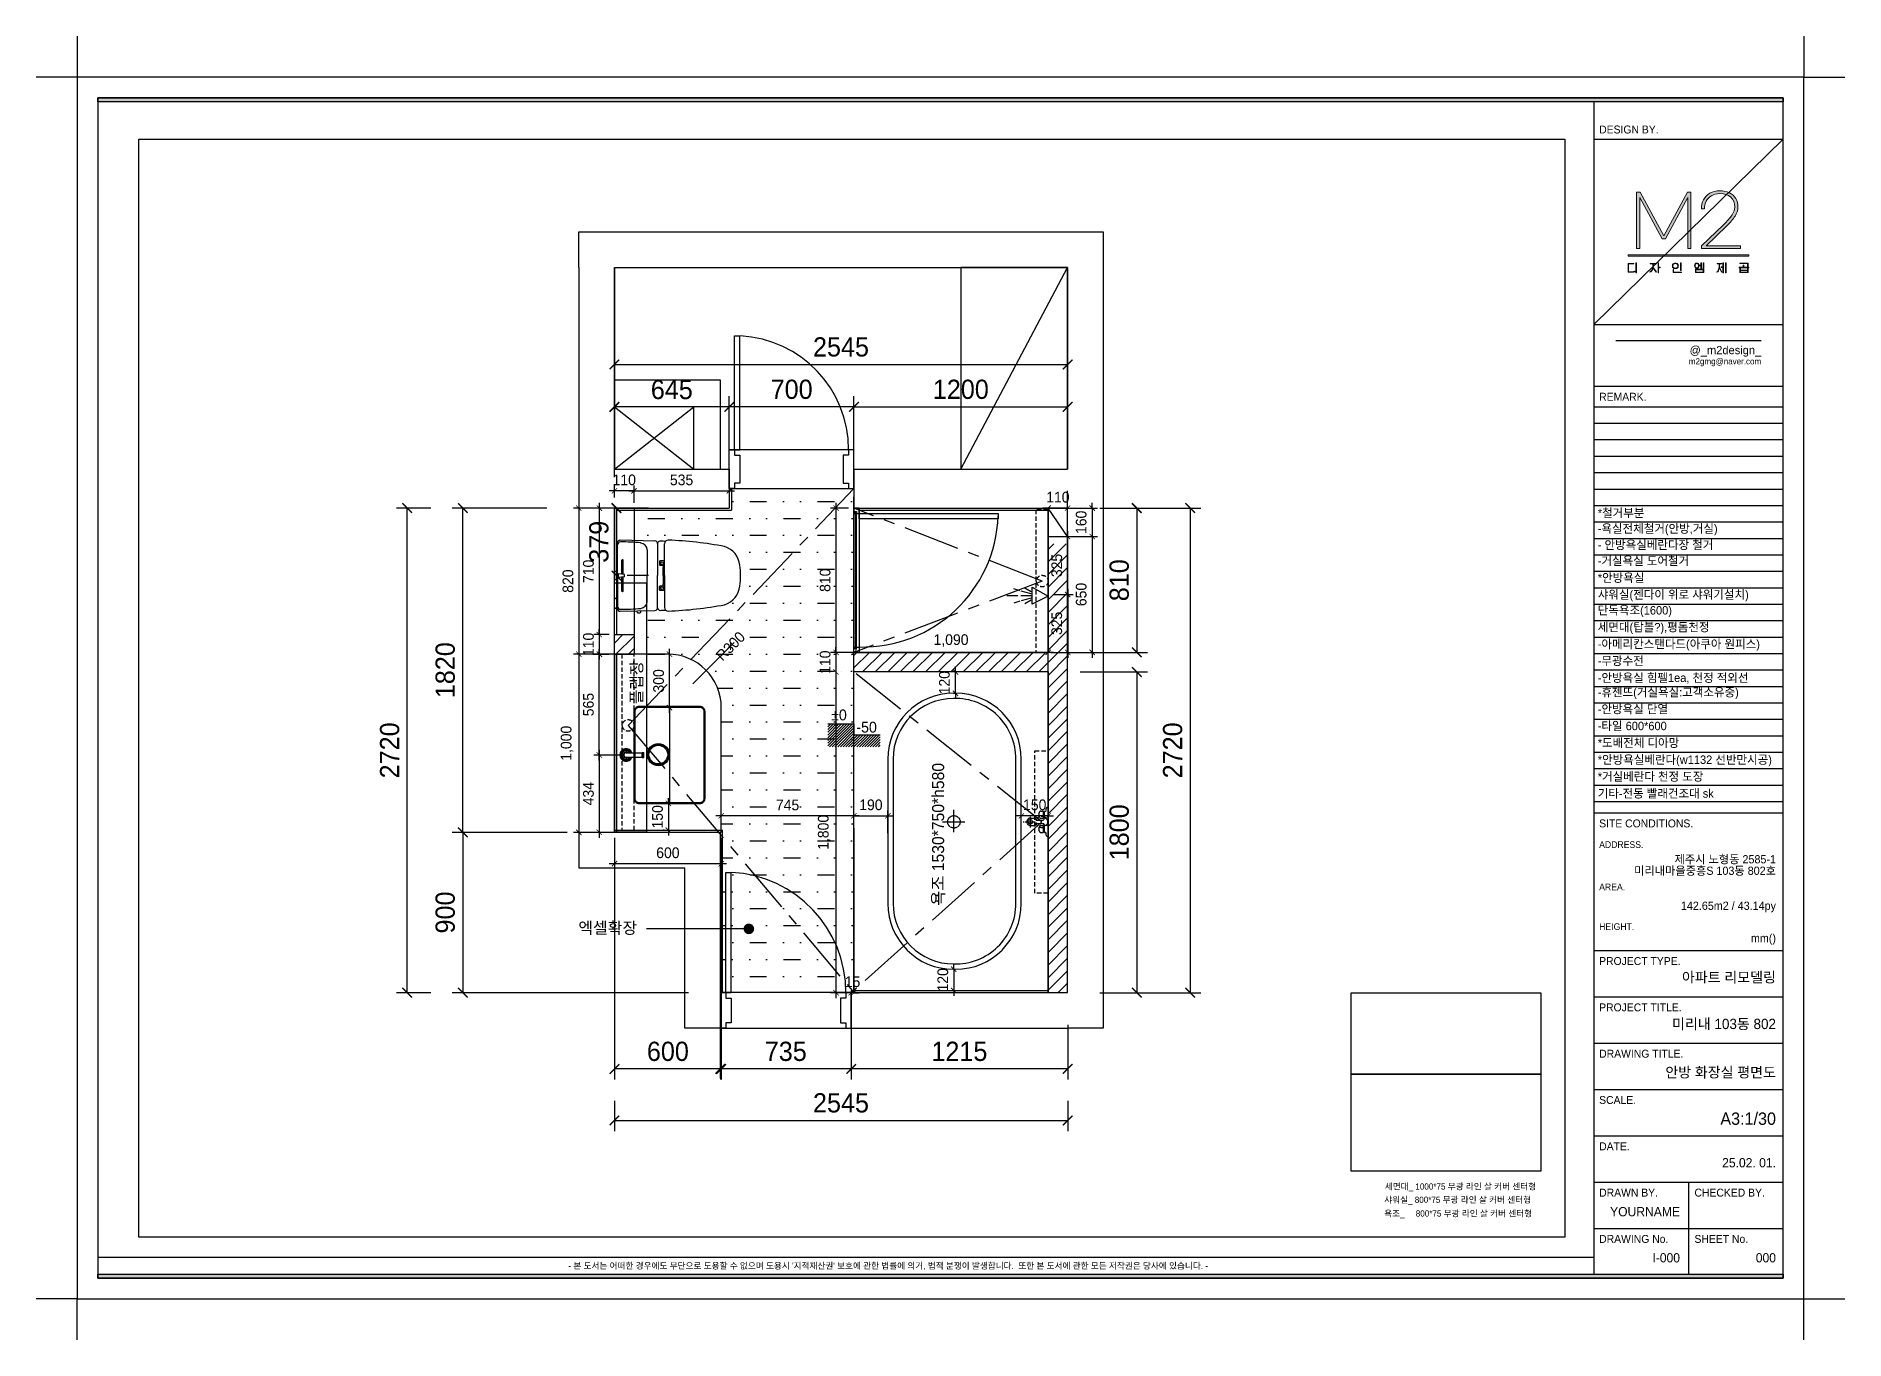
# Model space of a CAD drawing. Header units: millimetres. Extents: x 217202 to 745838, y -6815 to 171372.
# Drawn here: x 393861 to 404017, y 23686 to 31003 of the extents above; entities that cross this region are included whole.
import ezdxf
from ezdxf.enums import TextEntityAlignment as Align

# ---------------------------------------------------------------- set-up
doc = ezdxf.new("R2010")
doc.units = ezdxf.units.MM
doc.header["$PDMODE"] = 3
for name, pattern in [('CENTER', [50.8, 31.75, -6.35, 6.35, -6.35]), ('DASHED', [0.75, 0.5, -0.25]), ('HIDDEN', [0.375, 0.25, -0.125])]:
    doc.linetypes.add(name, pattern=pattern)
doc.layers.get('DEFPOINTS').update_dxf_attribs({"color": 248})
for name, color, linetype in [('0-ELC TEXT', 7, 'Continuous'), ('03-WAL NEW', 3, 'Continuous'), ('06-FUR', 6, 'Continuous'), ('06-LIGHT', 4, 'Continuous'), ('07-DIM', 5, 'Continuous'), ('_U+B808_U+C774_U+C5B4 2', 7, 'Continuous'), ('BATH', 4, 'Continuous'), ('C-WALL1', 2, 'Continuous'), ('CO-BATH', 6, 'Continuous'), ('FIN', 2, 'Continuous'), ('FORM(YOURNAME)-1', 1, 'Continuous'), ('FORM(YOURNAME)-11', 1, 'Continuous'), ('FUR', 8, 'DASHED'), ('HAT', 5, 'Continuous'), ('HL', 6, 'HIDDEN'), ('TOILET-1', 6, 'Continuous'), ('도면층4', 4, 'Continuous'), ('도면층5', 5, 'Continuous'), ('설비', 140, 'Continuous')]:
    doc.layers.add(name, color=color, linetype=linetype)
doc.styles.add('HY 울릉도 L', font='')
doc.styles.add('YOURNAME', font='HY울릉도M.TTF')
doc.styles.add('코레일둥고', font='Korail_Round_Gothic_Medium.ttf')
doc.styles.get('HY 울릉도 L').set_extended_font_data('HY울릉도L')
doc.dimstyles.new('30', dxfattribs={"dimscale": 30, "dimtxt": 2, "dimasz": 1, "dimexe": 1, "dimexo": 1, "dimgap": 1, "dimtad": 1, "dimdec": 0, "dimrnd": 0.05, "dimdsep": 46, "dimlunit": 6, "dimtxsty": 'HY 울릉도 L', "dimblk": 'ARCHTICK', "dimcen": 2.5, "dimdle": 1, "dimclrd": 133, "dimclre": 133, "dimclrt": 30, "dimadec": 0, "dimazin": 0, "dimtfac": 1, "dimtdec": 0, "dimtix": 1, "dimtmove": 2, "dimatfit": 3, "dimldrblk": 'ARCHTICK', "dimfxl": 1, "dimlwd": -1, "dimlwe": -1, "dimarcsym": 0})
doc.dimstyles.new('YOURNAME-60', dxfattribs={"dimscale": 60, "dimtxt": 1.8, "dimasz": 0.9, "dimexe": 1, "dimexo": 3, "dimgap": 0.7, "dimtad": 1, "dimdec": 0, "dimzin": 0, "dimdsep": 46, "dimtxsty": 'YOURNAME', "dimblk": 'ARCHTICK', "dimcen": 0, "dimclrd": 1, "dimclre": 1, "dimclrt": 7, "dimadec": 0, "dimazin": 0, "dimtfac": 1, "dimtdec": 0, "dimtix": 1, "dimtmove": 2, "dimatfit": 3, "dimldrblk": 'ARCHTICK', "dimfxl": 1, "dimtolj": 1, "dimtzin": 0, "dimarcsym": 0})
picture_1 = doc.add_image_def('image1.jpg', size_in_pixel=(861, 440))
picture_2 = doc.add_image_def('image3.jpg', size_in_pixel=(812, 348))
pattern_1 = [(45, (91358.25, -42474.425), (-35.355339, 35.355339), [])]

msp = doc.modelspace()

# ---------------------------------------------------------------- texts
at = {"layer": '0-ELC TEXT', "style": '코레일둥고'}
for s, height, p in [('*철거부분', 47.34, (402629.7, 28302.7)), ('-욕실전체철거(안방,거실)', 47.338, (402629.7, 28214.8)), ('- 안방욕실베란다장 철거', 47.338, (402629.7, 28123.5)), ('-거실욕실 도어철거', 47.34, (402629.7, 28033.9)), ('*안방욕실', 47.34, (402629.7, 27939.2)), ('샤워실(젠다이 위로 샤워기설치)', 47.338, (402629.7, 27844.5)), ('단독욕조(1600)', 47.34, (402629.7, 27756.6)), ('세면대(탑볼?),평돔천정', 47.338, (402629.7, 27661.9)), ('-아메리칸스탠다드(아쿠아 원피스)', 47.338, (402629.7, 27567.2)), ('-무광수전', 47.34, (402629.7, 27472.5)), ('-안방욕실 힘펠1ea, 천정 적외선', 47.338, (402629.7, 27377.9)), ('-휴젠뜨(거실욕실:고객소유중)', 47.338, (402629.7, 27296.7)), ('-안방욕실 단열', 47.34, (402629.7, 27202)), ('-타일 600*600', 47.338, (402629.7, 27107.3)), ('*도배전체 디아망', 47.34, (402629.7, 27012.7)), ('*안방욕실베란다(w1132 선반만시공)', 47.338, (402629.7, 26918)), ('*거실베란다 천정 도장', 47.338, (402629.7, 26823.3)), ('기타-전동 빨래건조대 sk', 47.338, (402629.7, 26728.6)), ('엑셀확장', 65.74, (396905.2, 25964.8))]:
    msp.add_text(s, height=height, dxfattribs=at).set_placement(p)
at = {"layer": '0-ELC TEXT', "attachment_point": 1, "rotation": 90, "style": '코레일둥고'}
for s, width, gutter_width, insert, char_height in [('\\pxt5;{\\fGulim|b0|i0|c129|p50;플랩장}', 274.969, 3599.4, (397199.7, 27253.9), 64.687), ('{\\fGulim|b0|i0|c129|p50;욕조 1530*750*h580}', 908.772, 3748.8, (398891.8, 26122.1), 67.372)]:
    msp.add_mtext_dynamic_manual_height_columns(s, width=width, gutter_width=gutter_width, heights=[0], dxfattribs=dict(at, insert=insert, char_height=char_height))
at = {"layer": '도면층4', "style": '코레일둥고'}
for s, p in [('%%P0', (398324.6, 27162.4)), ('-50', (398466.3, 27093.8))]:
    msp.add_text(s, height=60.98, dxfattribs=at).set_placement(p)
at = {"layer": '설비', "color": 240, "style": '코레일둥고'}
for s, p in [('샤워실_ 800*75 무광 라인 살 커버 센터형', (401430.4, 24488.9)), ('세면대_ 1000*75 무광 라인 살 커버 센터형', (401433.8, 24563.5)), ('욕조_     800*75 무광 라인 살 커버 센터형', (401430.4, 24412))]:
    msp.add_text(s, height=34.662, dxfattribs=at).set_placement(p, align=Align.TOP_LEFT)

# ---------------------------------------------------------------- blocks, each defined once
blk = doc.blocks.new('A$C4B2D31F0')
at = {"layer": 'FIN', "color": 4}
for p, q in [((185, 691), (20, 691)), ((37, 692), (25, 692)), ((37, 692), (50, 692)), ((201, 691), (366, 691)), ((48, 524), (193, 524)), ((338, 524), (193, 524)), ((13, 466), (193, 466)), ((193, 427), (14, 427)), ((373, 466), (193, 466)), ((193, 427), (372, 427))]:
    blk.add_line(p, q, dxfattribs=at)
for points in [[(20, 691), (8, 691, 0.421209), (-7, 676), (-2, 481, 0.001659)], [(366, 691), (378, 691, -0.421209), (393, 676), (388, 481, -0.001659)], [(13, 466, 0.371724), (-2, 451, 0.003515), (-1, 420, 0.320541)], [(373, 466, -0.371724), (388, 451, -0.003515), (387, 420, -0.320541)]]:
    blk.add_lwpolyline(points, format="xyb", dxfattribs=at)
for centre, radius, start, end in [((20, 675), 16, 90, 179.3116), ((1004, 663), 1000, 179.3116, 185.9437), ((25, 707), 15, 180, 270), ((50, 707), 15, 270, 0), ((366, 675), 16, 0.6884, 90), ((-618, 663), 1000, 354.0563, 0.6884), ((49, 564), 40, 185.9437, 267.5129), ((336, 564), 40, 272.4871, 354.0563), ((14, 407), 20, 90, 182.3333), ((13, 481), 15, 181.3651, 270), ((372, 407), 20, 357.6667, 90), ((373, 481), 15, 270, 358.6349), ((2198, 496), 2206, 182.3333, 190.6081), ((-1812, 496), 2206, 349.3919, 357.6667), ((149, 129), 126, 198.2964, 263.4241), ((193, 406), 406, 261.6993, 270), ((193, 406), 406, 270, 278.3007), ((237, 129), 126, 276.5759, 341.7036)]:
    blk.add_arc(centre, radius, start, end, dxfattribs=at)
at = {"layer": 'HL', "linetype": 'Continuous'}
for p, q in [((106, 666), (184, 666)), ((106, 659), (185, 659)), ((169, 697), (169, 707)), ((169, 697), (217, 697)), ((186, 693), (181, 697)), ((182, 686), (186, 693)), ((187, 651), (182, 686)), ((182, 686), (204, 686)), ((186, 693), (200, 693)), ((187, 651), (199, 651)), ((199, 651), (204, 686)), ((200, 693), (205, 697)), ((204, 686), (200, 693)), ((200, 659), (279, 659)), ((201, 666), (279, 666)), ((217, 697), (217, 707)), ((-16, 577), (-16, 565)), ((-12, 581), (-5, 581)), ((-12, 561), (-4, 561)), ((193, 434), (147, 434)), ((193, 434), (239, 434))]:
    blk.add_line(p, q, dxfattribs=at)
for points in [[(110, 427), (110, 451, -0.414214), (114, 455), (131, 455, -0.414214), (135, 451), (135, 435), (135, 427)], [(135, 435), (145, 435, -0.414214), (147, 433), (147, 427)], [(251, 435), (241, 435, 0.414214), (239, 433), (239, 427)], [(276, 427), (276, 451, 0.414214), (272, 455), (255, 455, 0.414214), (251, 451), (251, 435), (251, 427)]]:
    blk.add_lwpolyline(points, format="xyb", dxfattribs=at)
for centre in [(123, 441), (263, 441)]:
    blk.add_circle(centre, 8, dxfattribs=at)
for centre, radius, start, end in [((106, 663), 3.5, 90, 270), ((279, 663), 3.5, 270, 90), ((-12, 577), 4, 90, 180), ((-12, 565), 4, 180, 270)]:
    blk.add_arc(centre, radius, start, end, dxfattribs=at)
blk = doc.blocks.new('_ArchTick')
at = {"color": 0, "linetype": 'ByBlock', "const_width": 0.15}
blk.add_lwpolyline([(-0.5, -0.5), (0.5, 0.5)], dxfattribs=at)
blk = doc.blocks.new('*D324')
at = {"layer": 'DEFPOINTS', "color": 0, "transparency": 16777216}
for p in [(399653, 29160), (397108, 28554), (399653, 28577)]:
    blk.add_point(p, dxfattribs=at)
at = {"layer": 'HAT', "color": 1, "lineweight": -2, "transparency": 16777216}
for p, q in [((397108, 28734), (397108, 29220)), ((397108, 29160), (399653, 29160)), ((399653, 28757), (399653, 29220))]:
    blk.add_line(p, q, dxfattribs=at)
at = {"layer": 'HAT', "color": 1, "lineweight": -2, "transparency": 16777216, "xscale": 54, "yscale": 54, "zscale": 54, "rotation": 180}
blk.add_blockref('_ArchTick', (397108, 29160), dxfattribs=at)
at = {"layer": 'HAT', "color": 1, "lineweight": -2, "transparency": 16777216, "xscale": 54, "yscale": 54, "zscale": 54}
blk.add_blockref('_ArchTick', (399653, 29160), dxfattribs=at)
at = {"layer": 'HAT', "color": 7, "transparency": 16777216, "insert": (398380, 29258), "char_height": 108, "attachment_point": 5, "style": 'YOURNAME'}
blk.add_mtext('\\A1;2545', dxfattribs=at)
blk = doc.blocks.new('*D342')
at = {"layer": 'DEFPOINTS', "color": 0, "transparency": 16777216}
for p in [(398438, 25634), (399653, 25634), (398438, 25206)]:
    blk.add_point(p, dxfattribs=at)
at = {"layer": 'HAT', "color": 1, "lineweight": -2, "transparency": 16777216}
for p, q in [((398438, 25454), (398438, 25146)), ((399653, 25454), (399653, 25146)), ((399653, 25206), (398438, 25206))]:
    blk.add_line(p, q, dxfattribs=at)
at = {"layer": 'HAT', "color": 1, "lineweight": -2, "transparency": 16777216, "xscale": 54, "yscale": 54, "zscale": 54, "rotation": 180}
blk.add_blockref('_ArchTick', (398438, 25206), dxfattribs=at)
at = {"layer": 'HAT', "color": 1, "lineweight": -2, "transparency": 16777216, "xscale": 54, "yscale": 54, "zscale": 54}
blk.add_blockref('_ArchTick', (399653, 25206), dxfattribs=at)
at = {"layer": 'HAT', "color": 7, "transparency": 16777216, "insert": (399045, 25304), "char_height": 108, "attachment_point": 5, "style": 'YOURNAME'}
blk.add_mtext('\\A1;1215', dxfattribs=at)
blk = doc.blocks.new('*D343')
at = {"layer": 'DEFPOINTS', "color": 0, "transparency": 16777216}
for p in [(397703, 25634), (398438, 25634), (397703, 25206)]:
    blk.add_point(p, dxfattribs=at)
at = {"layer": 'HAT', "color": 1, "lineweight": -2, "transparency": 16777216}
for p, q in [((397703, 25454), (397703, 25146)), ((398438, 25454), (398438, 25146)), ((398438, 25206), (397703, 25206))]:
    blk.add_line(p, q, dxfattribs=at)
at = {"layer": 'HAT', "color": 1, "lineweight": -2, "transparency": 16777216, "xscale": 54, "yscale": 54, "zscale": 54, "rotation": 180}
blk.add_blockref('_ArchTick', (397703, 25206), dxfattribs=at)
at = {"layer": 'HAT', "color": 1, "lineweight": -2, "transparency": 16777216, "xscale": 54, "yscale": 54, "zscale": 54}
blk.add_blockref('_ArchTick', (398438, 25206), dxfattribs=at)
at = {"layer": 'HAT', "color": 7, "transparency": 16777216, "insert": (398070, 25304), "char_height": 108, "attachment_point": 5, "style": 'YOURNAME'}
blk.add_mtext('\\A1;735', dxfattribs=at)
blk = doc.blocks.new('*D344')
at = {"layer": 'DEFPOINTS', "color": 0, "transparency": 16777216}
for p in [(397108, 28922), (397753, 28463), (397108, 28347)]:
    blk.add_point(p, dxfattribs=at)
at = {"layer": 'HAT', "color": 1, "lineweight": -2, "transparency": 16777216}
for p, q in [((397108, 28527), (397108, 28982)), ((397753, 28643), (397753, 28982)), ((397753, 28922), (397108, 28922))]:
    blk.add_line(p, q, dxfattribs=at)
at = {"layer": 'HAT', "color": 1, "lineweight": -2, "transparency": 16777216, "xscale": 54, "yscale": 54, "zscale": 54, "rotation": 180}
blk.add_blockref('_ArchTick', (397108, 28922), dxfattribs=at)
at = {"layer": 'HAT', "color": 1, "lineweight": -2, "transparency": 16777216, "xscale": 54, "yscale": 54, "zscale": 54}
blk.add_blockref('_ArchTick', (397753, 28922), dxfattribs=at)
at = {"layer": 'HAT', "color": 7, "transparency": 16777216, "insert": (397430, 29019), "char_height": 108, "attachment_point": 5, "style": 'YOURNAME'}
blk.add_mtext('\\A1;645', dxfattribs=at)
blk = doc.blocks.new('*D325')
at = {"layer": 'DEFPOINTS', "color": 0, "transparency": 16777216}
for p in [(399653, 28922), (398453, 28493), (399653, 28493)]:
    blk.add_point(p, dxfattribs=at)
at = {"layer": 'HAT', "color": 1, "lineweight": -2, "transparency": 16777216}
for p, q in [((398453, 28673), (398453, 28982)), ((399653, 28673), (399653, 28982)), ((398453, 28922), (399653, 28922))]:
    blk.add_line(p, q, dxfattribs=at)
at = {"layer": 'HAT', "color": 1, "lineweight": -2, "transparency": 16777216, "xscale": 54, "yscale": 54, "zscale": 54, "rotation": 180}
blk.add_blockref('_ArchTick', (398453, 28922), dxfattribs=at)
at = {"layer": 'HAT', "color": 1, "lineweight": -2, "transparency": 16777216, "xscale": 54, "yscale": 54, "zscale": 54}
blk.add_blockref('_ArchTick', (399653, 28922), dxfattribs=at)
at = {"layer": 'HAT', "color": 7, "transparency": 16777216, "insert": (399053, 29020), "char_height": 108, "attachment_point": 5, "style": 'YOURNAME'}
blk.add_mtext('\\A1;1200', dxfattribs=at)
blk = doc.blocks.new('*D326')
at = {"layer": 'DEFPOINTS', "color": 0, "transparency": 16777216}
for p in [(397753, 28922), (397753, 28451), (398453, 28493)]:
    blk.add_point(p, dxfattribs=at)
at = {"layer": 'HAT', "color": 1, "lineweight": -2, "transparency": 16777216}
for p, q in [((397753, 28631), (397753, 28982)), ((398453, 28673), (398453, 28982)), ((398453, 28922), (397753, 28922))]:
    blk.add_line(p, q, dxfattribs=at)
at = {"layer": 'HAT', "color": 1, "lineweight": -2, "transparency": 16777216, "xscale": 54, "yscale": 54, "zscale": 54, "rotation": 180}
blk.add_blockref('_ArchTick', (397753, 28922), dxfattribs=at)
at = {"layer": 'HAT', "color": 1, "lineweight": -2, "transparency": 16777216, "xscale": 54, "yscale": 54, "zscale": 54}
blk.add_blockref('_ArchTick', (398453, 28922), dxfattribs=at)
at = {"layer": 'HAT', "color": 7, "transparency": 16777216, "insert": (398103, 29020), "char_height": 108, "attachment_point": 5, "style": 'YOURNAME'}
blk.add_mtext('\\A1;700', dxfattribs=at)
blk = doc.blocks.new('AC-8')
at = {"layer": 'BATH'}
for p, q in [((-51, 54), (0, 143)), ((0, 143), (45, 54)), ((45, 54), (-51, 54)), ((-25, 47), (-46, 12)), ((-14, 47), (-28, -8)), ((-2, 49), (-2, -11)), ((10, 47), (25, -8)), ((22, 47), (43, 12)), ((-31, -16), (-41, -49)), ((-2, -27), (-2, -89)), ((28, -16), (38, -49))]:
    blk.add_line(p, q, dxfattribs=at)
blk = doc.blocks.new('*D307')
at = {"layer": 'DEFPOINTS', "color": 0, "transparency": 16777216}
for p in [(399653, 28354), (399653, 25634), (400341, 25634)]:
    blk.add_point(p, dxfattribs=at)
at = {"layer": 'HAT', "color": 1, "lineweight": -2, "transparency": 16777216}
for p, q in [((399833, 28354), (400401, 28354)), ((400341, 28354), (400341, 25634)), ((399833, 25634), (400401, 25634))]:
    blk.add_line(p, q, dxfattribs=at)
at = {"layer": 'HAT', "color": 1, "lineweight": -2, "transparency": 16777216, "xscale": 54, "yscale": 54, "zscale": 54}
for p, rotation in [((400341, 28354), 90), ((400341, 25634), 270)]:
    blk.add_blockref('_ArchTick', p, dxfattribs=dict(at, rotation=rotation))
at = {"layer": 'HAT', "color": 7, "transparency": 16777216, "insert": (400243, 26994), "char_height": 108, "attachment_point": 5, "rotation": 90, "style": 'YOURNAME'}
blk.add_mtext('\\A1;2720', dxfattribs=at)
blk = doc.blocks.new('*D308')
at = {"layer": 'DEFPOINTS', "color": 0, "transparency": 16777216}
for p in [(399653, 28354), (399378, 27544), (400041, 27544)]:
    blk.add_point(p, dxfattribs=at)
at = {"layer": 'HAT', "color": 1, "lineweight": -2, "transparency": 16777216}
for p, q in [((399833, 28354), (400101, 28354)), ((400041, 28354), (400041, 27544)), ((399558, 27544), (400101, 27544))]:
    blk.add_line(p, q, dxfattribs=at)
at = {"layer": 'HAT', "color": 1, "lineweight": -2, "transparency": 16777216, "xscale": 54, "yscale": 54, "zscale": 54}
for p, rotation in [((400041, 28354), 90), ((400041, 27544), 270)]:
    blk.add_blockref('_ArchTick', p, dxfattribs=dict(at, rotation=rotation))
at = {"layer": 'HAT', "color": 7, "transparency": 16777216, "insert": (399943, 27949), "char_height": 108, "attachment_point": 5, "rotation": 90, "style": 'YOURNAME'}
blk.add_mtext('\\A1;810', dxfattribs=at)
blk = doc.blocks.new('*D309')
at = {"layer": 'DEFPOINTS', "color": 0, "transparency": 16777216}
for p in [(399543, 27434), (399653, 25634), (400041, 25634)]:
    blk.add_point(p, dxfattribs=at)
at = {"layer": 'HAT', "color": 1, "lineweight": -2, "transparency": 16777216}
for p, q in [((399723, 27434), (400101, 27434)), ((400041, 27434), (400041, 25634)), ((399833, 25634), (400101, 25634))]:
    blk.add_line(p, q, dxfattribs=at)
at = {"layer": 'HAT', "color": 1, "lineweight": -2, "transparency": 16777216, "xscale": 54, "yscale": 54, "zscale": 54}
for p, rotation in [((400041, 27434), 90), ((400041, 25634), 270)]:
    blk.add_blockref('_ArchTick', p, dxfattribs=dict(at, rotation=rotation))
at = {"layer": 'HAT', "color": 7, "transparency": 16777216, "insert": (399943, 26534), "char_height": 108, "attachment_point": 5, "rotation": 90, "style": 'YOURNAME'}
blk.add_mtext('\\A1;1800', dxfattribs=at)
blk = doc.blocks.new('*D336')
at = {"layer": '06-FUR', "color": 133, "transparency": 16777216}
for p, q in [((398352, 27464), (398352, 25604)), ((398382, 27434), (398382, 27434)), ((398423, 25634), (398322, 25634))]:
    blk.add_line(p, q, dxfattribs=at)
at = {"layer": 'DEFPOINTS', "color": 0, "transparency": 16777216}
for p in [(398352, 27434), (398352, 25634), (398453, 25634)]:
    blk.add_point(p, dxfattribs=at)
at = {"layer": '06-FUR', "color": 133, "transparency": 16777216, "xscale": 30, "yscale": 30, "zscale": 30}
for p, rotation in [((398352, 27434), 90), ((398352, 25634), 270)]:
    blk.add_blockref('_ArchTick', p, dxfattribs=dict(at, rotation=rotation))
at = {"layer": '06-FUR', "color": 30, "transparency": 16777216, "insert": (398286, 26534), "char_height": 60, "attachment_point": 5, "rotation": 90, "style": 'HY 울릉도 L'}
blk.add_mtext('1,800', dxfattribs=at)
blk = doc.blocks.new('*D337')
at = {"layer": '06-FUR', "color": 133, "transparency": 16777216}
for p, q in [((397108, 26504), (397108, 26328)), ((397708, 26504), (397708, 26328)), ((397738, 26358), (397078, 26358))]:
    blk.add_line(p, q, dxfattribs=at)
at = {"layer": 'DEFPOINTS', "color": 0, "transparency": 16777216}
for p in [(397108, 26534), (397708, 26534), (397108, 26358)]:
    blk.add_point(p, dxfattribs=at)
at = {"layer": '06-FUR', "color": 133, "transparency": 16777216, "xscale": 30, "yscale": 30, "zscale": 30, "rotation": 180}
blk.add_blockref('_ArchTick', (397108, 26358), dxfattribs=at)
at = {"layer": '06-FUR', "color": 133, "transparency": 16777216, "xscale": 30, "yscale": 30, "zscale": 30}
blk.add_blockref('_ArchTick', (397708, 26358), dxfattribs=at)
at = {"layer": '06-FUR', "color": 30, "transparency": 16777216, "insert": (397408, 26419), "char_height": 60, "attachment_point": 5, "style": 'HY 울릉도 L'}
blk.add_mtext('600', dxfattribs=at)
blk = doc.blocks.new('*D310')
at = {"layer": '06-FUR', "color": 133, "transparency": 16777216}
for p, q in [((398423, 28354), (398322, 28354)), ((398352, 28384), (398352, 27514)), ((398423, 27544), (398322, 27544))]:
    blk.add_line(p, q, dxfattribs=at)
at = {"layer": 'DEFPOINTS', "color": 0, "transparency": 16777216}
for p in [(398453, 28354), (398352, 27544), (398453, 27544)]:
    blk.add_point(p, dxfattribs=at)
at = {"layer": '06-FUR', "color": 133, "transparency": 16777216, "xscale": 30, "yscale": 30, "zscale": 30}
for p, rotation in [((398352, 28354), 90), ((398352, 27544), 270)]:
    blk.add_blockref('_ArchTick', p, dxfattribs=dict(at, rotation=rotation))
at = {"layer": '06-FUR', "color": 30, "transparency": 16777216, "insert": (398291, 27949), "char_height": 60, "attachment_point": 5, "rotation": 90, "style": 'HY 울릉도 L'}
blk.add_mtext('810', dxfattribs=at)
blk = doc.blocks.new('*D338')
at = {"layer": '06-FUR', "color": 133, "transparency": 16777216}
for p, q in [((399543, 28354), (399513, 28354)), ((399543, 28354), (399653, 28354)), ((399653, 28354), (399683, 28354))]:
    blk.add_line(p, q, dxfattribs=at)
at = {"layer": 'DEFPOINTS', "color": 0, "transparency": 16777216}
for p in [(399543, 28354), (399653, 28354), (399653, 28354)]:
    blk.add_point(p, dxfattribs=at)
at = {"layer": '06-FUR', "color": 133, "transparency": 16777216, "xscale": 30, "yscale": 30, "zscale": 30}
blk.add_blockref('_ArchTick', (399543, 28354), dxfattribs=at)
at = {"layer": '06-FUR', "color": 133, "transparency": 16777216, "xscale": 30, "yscale": 30, "zscale": 30, "rotation": 180}
blk.add_blockref('_ArchTick', (399653, 28354), dxfattribs=at)
at = {"layer": '06-FUR', "color": 30, "transparency": 16777216, "insert": (399598, 28415), "char_height": 60, "attachment_point": 5, "style": 'HY 울릉도 L'}
blk.add_mtext('110', dxfattribs=at)
blk = doc.blocks.new('*D339')
at = {"layer": '06-FUR', "color": 133, "transparency": 16777216}
for p, q in [((399573, 27544), (398423, 27544)), ((398453, 27464), (398453, 27574)), ((399543, 27464), (399543, 27574))]:
    blk.add_line(p, q, dxfattribs=at)
at = {"layer": 'DEFPOINTS', "color": 0, "transparency": 16777216}
for p in [(398453, 27544), (398453, 27434), (399543, 27434)]:
    blk.add_point(p, dxfattribs=at)
at = {"layer": '06-FUR', "color": 133, "transparency": 16777216, "xscale": 30, "yscale": 30, "zscale": 30, "rotation": 180}
blk.add_blockref('_ArchTick', (398453, 27544), dxfattribs=at)
at = {"layer": '06-FUR', "color": 133, "transparency": 16777216, "xscale": 30, "yscale": 30, "zscale": 30}
blk.add_blockref('_ArchTick', (399543, 27544), dxfattribs=at)
at = {"layer": '06-FUR', "color": 30, "transparency": 16777216, "insert": (398998, 27610), "char_height": 60, "attachment_point": 5, "style": 'HY 울릉도 L'}
blk.add_mtext('1,090', dxfattribs=at)
blk = doc.blocks.new('*D311')
at = {"layer": '06-FUR', "color": 133, "transparency": 16777216}
for p, q in [((398352, 27544), (398352, 27574)), ((398352, 27544), (398352, 27434)), ((398382, 27544), (398382, 27544)), ((398352, 27434), (398352, 27404)), ((398382, 27434), (398382, 27434))]:
    blk.add_line(p, q, dxfattribs=at)
at = {"layer": 'DEFPOINTS', "color": 0, "transparency": 16777216}
for p in [(398352, 27544), (398352, 27434), (398352, 27434)]:
    blk.add_point(p, dxfattribs=at)
at = {"layer": '06-FUR', "color": 133, "transparency": 16777216, "xscale": 30, "yscale": 30, "zscale": 30}
for p, rotation in [((398352, 27544), 270), ((398352, 27434), 90)]:
    blk.add_blockref('_ArchTick', p, dxfattribs=dict(at, rotation=rotation))
at = {"layer": '06-FUR', "color": 30, "transparency": 16777216, "insert": (398291, 27489), "char_height": 60, "attachment_point": 5, "rotation": 90, "style": 'HY 울릉도 L'}
blk.add_mtext('110', dxfattribs=at)
blk = doc.blocks.new('*D312')
at = {"layer": '06-FUR', "color": 133, "transparency": 16777216}
for p, q in [((397108, 28451), (397078, 28451)), ((397108, 28414), (397108, 28481)), ((397218, 28451), (397108, 28451)), ((397218, 28384), (397218, 28481)), ((397218, 28451), (397248, 28451))]:
    blk.add_line(p, q, dxfattribs=at)
at = {"layer": 'DEFPOINTS', "color": 0, "transparency": 16777216}
for p in [(397108, 28451), (397108, 28384), (397218, 28354)]:
    blk.add_point(p, dxfattribs=at)
at = {"layer": '06-FUR', "color": 133, "transparency": 16777216, "xscale": 30, "yscale": 30, "zscale": 30}
blk.add_blockref('_ArchTick', (397108, 28451), dxfattribs=at)
at = {"layer": '06-FUR', "color": 133, "transparency": 16777216, "xscale": 30, "yscale": 30, "zscale": 30, "rotation": 180}
blk.add_blockref('_ArchTick', (397218, 28451), dxfattribs=at)
at = {"layer": '06-FUR', "color": 30, "transparency": 16777216, "insert": (397163, 28512), "char_height": 60, "attachment_point": 5, "style": 'HY 울릉도 L'}
blk.add_mtext('110', dxfattribs=at)
blk = doc.blocks.new('*D313')
at = {"layer": '06-FUR', "color": 133, "transparency": 16777216}
for p, q in [((397188, 28451), (397783, 28451)), ((397218, 28384), (397218, 28481)), ((397753, 28463), (397753, 28421))]:
    blk.add_line(p, q, dxfattribs=at)
at = {"layer": 'DEFPOINTS', "color": 0, "transparency": 16777216}
for p in [(397753, 28493), (397753, 28451), (397218, 28354)]:
    blk.add_point(p, dxfattribs=at)
at = {"layer": '06-FUR', "color": 133, "transparency": 16777216, "xscale": 30, "yscale": 30, "zscale": 30, "rotation": 180}
blk.add_blockref('_ArchTick', (397218, 28451), dxfattribs=at)
at = {"layer": '06-FUR', "color": 133, "transparency": 16777216, "xscale": 30, "yscale": 30, "zscale": 30}
blk.add_blockref('_ArchTick', (397753, 28451), dxfattribs=at)
at = {"layer": '06-FUR', "color": 30, "transparency": 16777216, "insert": (397485, 28512), "char_height": 60, "attachment_point": 5, "style": 'HY 울릉도 L'}
blk.add_mtext('535', dxfattribs=at)
blk = doc.blocks.new('*D314')
at = {"layer": '06-FUR', "color": 133, "transparency": 16777216}
for p, q in [((397248, 28354), (396878, 28354)), ((396908, 28384), (396908, 27504)), ((397248, 27534), (396878, 27534))]:
    blk.add_line(p, q, dxfattribs=at)
at = {"layer": 'DEFPOINTS', "color": 0, "transparency": 16777216}
for p in [(397278, 28354), (396908, 27534), (397278, 27534)]:
    blk.add_point(p, dxfattribs=at)
at = {"layer": '06-FUR', "color": 133, "transparency": 16777216, "xscale": 30, "yscale": 30, "zscale": 30}
for p, rotation in [((396908, 28354), 90), ((396908, 27534), 270)]:
    blk.add_blockref('_ArchTick', p, dxfattribs=dict(at, rotation=rotation))
at = {"layer": '06-FUR', "color": 30, "transparency": 16777216, "insert": (396847, 27944), "char_height": 60, "attachment_point": 5, "rotation": 90, "style": 'HY 울릉도 L'}
blk.add_mtext('820', dxfattribs=at)
blk = doc.blocks.new('*D315')
at = {"layer": '06-FUR', "color": 133, "transparency": 16777216}
for p, q in [((397078, 27644), (396993, 27644)), ((397023, 27644), (397023, 27674)), ((397023, 27644), (397023, 27534)), ((397078, 27534), (396993, 27534)), ((397023, 27534), (397023, 27504))]:
    blk.add_line(p, q, dxfattribs=at)
at = {"layer": 'DEFPOINTS', "color": 0, "transparency": 16777216}
for p in [(397108, 27644), (397023, 27534), (397108, 27534)]:
    blk.add_point(p, dxfattribs=at)
at = {"layer": '06-FUR', "color": 133, "transparency": 16777216, "xscale": 30, "yscale": 30, "zscale": 30}
for p, rotation in [((397023, 27644), 270), ((397023, 27534), 90)]:
    blk.add_blockref('_ArchTick', p, dxfattribs=dict(at, rotation=rotation))
at = {"layer": '06-FUR', "color": 30, "transparency": 16777216, "insert": (396962, 27589), "char_height": 60, "attachment_point": 5, "rotation": 90, "style": 'HY 울릉도 L'}
blk.add_mtext('110', dxfattribs=at)
blk = doc.blocks.new('*D316')
at = {"layer": '06-FUR', "color": 133, "transparency": 16777216}
for p, q in [((397078, 28354), (396993, 28354)), ((397023, 28384), (397023, 27614)), ((397078, 27644), (396993, 27644))]:
    blk.add_line(p, q, dxfattribs=at)
at = {"layer": 'DEFPOINTS', "color": 0, "transparency": 16777216}
for p in [(397108, 28354), (397023, 27644), (397108, 27644)]:
    blk.add_point(p, dxfattribs=at)
at = {"layer": '06-FUR', "color": 133, "transparency": 16777216, "xscale": 30, "yscale": 30, "zscale": 30}
for p, rotation in [((397023, 28354), 90), ((397023, 27644), 270)]:
    blk.add_blockref('_ArchTick', p, dxfattribs=dict(at, rotation=rotation))
at = {"layer": '06-FUR', "color": 30, "transparency": 16777216, "insert": (396962, 27999), "char_height": 60, "attachment_point": 5, "rotation": 90, "style": 'HY 울릉도 L'}
blk.add_mtext('710', dxfattribs=at)
blk = doc.blocks.new('*D340')
at = {"layer": '06-FUR', "color": 133, "transparency": 16777216}
for p, q in [((397078, 27534), (396878, 27534)), ((396908, 27564), (396908, 26504)), ((397078, 26534), (396878, 26534))]:
    blk.add_line(p, q, dxfattribs=at)
at = {"layer": 'DEFPOINTS', "color": 0, "transparency": 16777216}
for p in [(397108, 27534), (396908, 26534), (397108, 26534)]:
    blk.add_point(p, dxfattribs=at)
at = {"layer": '06-FUR', "color": 133, "transparency": 16777216, "xscale": 30, "yscale": 30, "zscale": 30}
for p, rotation in [((396908, 27534), 90), ((396908, 26534), 270)]:
    blk.add_blockref('_ArchTick', p, dxfattribs=dict(at, rotation=rotation))
at = {"layer": '06-FUR', "color": 30, "transparency": 16777216, "insert": (396842, 27034), "char_height": 60, "attachment_point": 5, "rotation": 90, "style": 'HY 울릉도 L'}
blk.add_mtext('1,000', dxfattribs=at)
blk = doc.blocks.new('*D341')
at = {"layer": '06-FUR', "color": 133, "transparency": 16777216}
for p, q in [((397143, 26968), (396993, 26968)), ((397023, 26998), (397023, 26504)), ((397399, 26534), (396993, 26534))]:
    blk.add_line(p, q, dxfattribs=at)
at = {"layer": 'DEFPOINTS', "color": 0, "transparency": 16777216}
for p in [(397173, 26968), (397023, 26534), (397429, 26534)]:
    blk.add_point(p, dxfattribs=at)
at = {"layer": '06-FUR', "color": 133, "transparency": 16777216, "xscale": 30, "yscale": 30, "zscale": 30}
for p, rotation in [((397023, 26968), 90), ((397023, 26534), 270)]:
    blk.add_blockref('_ArchTick', p, dxfattribs=dict(at, rotation=rotation))
at = {"layer": '06-FUR', "color": 30, "transparency": 16777216, "insert": (396962, 26751), "char_height": 60, "attachment_point": 5, "rotation": 90, "style": 'HY 울릉도 L'}
blk.add_mtext('434', dxfattribs=at)
blk = doc.blocks.new('*D321')
at = {"layer": '06-FUR', "color": 133, "transparency": 16777216}
for p, q in [((397078, 27533), (396993, 27533)), ((397023, 26938), (397023, 27563)), ((397143, 26968), (396993, 26968))]:
    blk.add_line(p, q, dxfattribs=at)
at = {"layer": 'DEFPOINTS', "color": 0, "transparency": 16777216}
for p in [(397023, 27533), (397108, 27533), (397173, 26968)]:
    blk.add_point(p, dxfattribs=at)
at = {"layer": '06-FUR', "color": 133, "transparency": 16777216, "xscale": 30, "yscale": 30, "zscale": 30}
for p, rotation in [((397023, 27533), 90), ((397023, 26968), 270)]:
    blk.add_blockref('_ArchTick', p, dxfattribs=dict(at, rotation=rotation))
at = {"layer": '06-FUR', "color": 30, "transparency": 16777216, "insert": (396962, 27251), "char_height": 60, "attachment_point": 5, "rotation": 90, "style": 'HY 울릉도 L'}
blk.add_mtext('565', dxfattribs=at)
blk = doc.blocks.new('*D327')
at = {"layer": '06-FUR', "color": 133, "transparency": 16777216}
blk.add_line((398483, 26627), (397678, 26627), dxfattribs=at)
at = {"layer": 'DEFPOINTS', "color": 0, "transparency": 16777216}
for p in [(397708, 26627), (397708, 26627), (398453, 26627)]:
    blk.add_point(p, dxfattribs=at)
at = {"layer": '06-FUR', "color": 133, "transparency": 16777216, "xscale": 30, "yscale": 30, "zscale": 30, "rotation": 180}
blk.add_blockref('_ArchTick', (397708, 26627), dxfattribs=at)
at = {"layer": '06-FUR', "color": 133, "transparency": 16777216, "xscale": 30, "yscale": 30, "zscale": 30}
blk.add_blockref('_ArchTick', (398453, 26627), dxfattribs=at)
at = {"layer": '06-FUR', "color": 30, "transparency": 16777216, "insert": (398080, 26687), "char_height": 60, "attachment_point": 5, "style": 'HY 울릉도 L'}
blk.add_mtext('745', dxfattribs=at)
blk = doc.blocks.new('*D328')
at = {"layer": '06-FUR', "color": 133, "transparency": 16777216}
for p, q in [((397548, 27367), (397760, 27579)), ((397760, 27579), (397781, 27600))]:
    blk.add_line(p, q, dxfattribs=at)
at = {"layer": 'DEFPOINTS', "color": 0, "transparency": 16777216}
for p in [(397760, 27579), (397548, 27367)]:
    blk.add_point(p, dxfattribs=at)
at = {"layer": '06-FUR', "color": 133, "transparency": 16777216, "xscale": 30, "yscale": 30, "zscale": 30, "rotation": 225.0000000000157}
blk.add_blockref('_ArchTick', (397760, 27579), dxfattribs=at)
at = {"layer": '06-FUR', "color": 30, "transparency": 16777216, "insert": (397760, 27579), "char_height": 60, "attachment_point": 5, "rotation": 45, "style": 'HY 울릉도 L'}
blk.add_mtext('R300', dxfattribs=at)
blk = doc.blocks.new('*D306')
at = {"layer": '06-FUR', "color": 133, "transparency": 16777216}
for p, q in [((398453, 26627), (398423, 26627)), ((398453, 26529), (398453, 26657)), ((398453, 26627), (398643, 26627)), ((398643, 26529), (398643, 26657)), ((398643, 26627), (398673, 26627))]:
    blk.add_line(p, q, dxfattribs=at)
at = {"layer": 'DEFPOINTS', "color": 0, "transparency": 16777216}
for p in [(398643, 26627), (398453, 26499), (398643, 26499)]:
    blk.add_point(p, dxfattribs=at)
at = {"layer": '06-FUR', "color": 133, "transparency": 16777216, "xscale": 30, "yscale": 30, "zscale": 30}
blk.add_blockref('_ArchTick', (398453, 26627), dxfattribs=at)
at = {"layer": '06-FUR', "color": 133, "transparency": 16777216, "xscale": 30, "yscale": 30, "zscale": 30, "rotation": 180}
blk.add_blockref('_ArchTick', (398643, 26627), dxfattribs=at)
at = {"layer": '06-FUR', "color": 30, "transparency": 16777216, "insert": (398548, 26688), "char_height": 60, "attachment_point": 5, "style": 'HY 울릉도 L'}
blk.add_mtext('190', dxfattribs=at)
blk = doc.blocks.new('*D332')
at = {"layer": '06-FUR', "color": 133, "transparency": 16777216}
for p, q in [((397411, 26696), (397411, 26726)), ((397387, 26696), (397381, 26696)), ((397411, 26696), (397411, 26546)), ((397387, 26546), (397381, 26546)), ((397411, 26546), (397411, 26516))]:
    blk.add_line(p, q, dxfattribs=at)
at = {"layer": 'DEFPOINTS', "color": 0, "transparency": 16777216}
for p in [(397417, 26696), (397411, 26546), (397417, 26546)]:
    blk.add_point(p, dxfattribs=at)
at = {"layer": '06-FUR', "color": 133, "transparency": 16777216, "xscale": 30, "yscale": 30, "zscale": 30}
for p, rotation in [((397411, 26696), 270), ((397411, 26546), 90)]:
    blk.add_blockref('_ArchTick', p, dxfattribs=dict(at, rotation=rotation))
at = {"layer": '06-FUR', "color": 30, "transparency": 16777216, "insert": (397350, 26621), "char_height": 60, "attachment_point": 5, "rotation": 90, "style": 'HY 울릉도 L'}
blk.add_mtext('150', dxfattribs=at)
blk = doc.blocks.new('*D345')
at = {"layer": '06-FUR', "color": 133, "transparency": 16777216}
for p, q in [((399791, 28224), (399791, 27514)), ((399821, 28194), (399821, 28194)), ((399573, 27544), (399821, 27544))]:
    blk.add_line(p, q, dxfattribs=at)
at = {"layer": 'DEFPOINTS', "color": 0, "transparency": 16777216}
for p in [(399791, 28194), (399543, 27544), (399791, 27544)]:
    blk.add_point(p, dxfattribs=at)
at = {"layer": '06-FUR', "color": 133, "transparency": 16777216, "xscale": 30, "yscale": 30, "zscale": 30}
for p, rotation in [((399791, 28194), 90), ((399791, 27544), 270)]:
    blk.add_blockref('_ArchTick', p, dxfattribs=dict(at, rotation=rotation))
at = {"layer": '06-FUR', "color": 30, "transparency": 16777216, "insert": (399729, 27869), "char_height": 60, "attachment_point": 5, "rotation": 90, "style": 'HY 울릉도 L'}
blk.add_mtext('650', dxfattribs=at)
blk = doc.blocks.new('*D329')
at = {"layer": '06-FUR', "color": 133, "transparency": 16777216}
for p, q in [((399393, 26626), (399363, 26626)), ((399543, 26626), (399393, 26626)), ((399543, 26553), (399543, 26656)), ((399543, 26626), (399573, 26626))]:
    blk.add_line(p, q, dxfattribs=at)
at = {"layer": 'DEFPOINTS', "color": 0, "transparency": 16777216}
for p in [(399393, 26626), (399393, 26626), (399543, 26523)]:
    blk.add_point(p, dxfattribs=at)
at = {"layer": '06-FUR', "color": 133, "transparency": 16777216, "xscale": 30, "yscale": 30, "zscale": 30}
blk.add_blockref('_ArchTick', (399393, 26626), dxfattribs=at)
at = {"layer": '06-FUR', "color": 133, "transparency": 16777216, "xscale": 30, "yscale": 30, "zscale": 30, "rotation": 180}
blk.add_blockref('_ArchTick', (399543, 26626), dxfattribs=at)
at = {"layer": '06-FUR', "color": 30, "transparency": 16777216, "insert": (399468, 26688), "char_height": 60, "attachment_point": 5, "style": 'HY 울릉도 L'}
blk.add_mtext('150', dxfattribs=at)
blk = doc.blocks.new('*D346')
at = {"layer": '06-FUR', "color": 133, "transparency": 16777216}
for p, q in [((399023, 27434), (399023, 27464)), ((399023, 27314), (399023, 27434)), ((399053, 27434), (399053, 27434)), ((399023, 27314), (399023, 27284)), ((399053, 27314), (399053, 27314))]:
    blk.add_line(p, q, dxfattribs=at)
at = {"layer": 'DEFPOINTS', "color": 0, "transparency": 16777216}
for p in [(399023, 27434), (399023, 27434), (399023, 27314)]:
    blk.add_point(p, dxfattribs=at)
at = {"layer": '06-FUR', "color": 133, "transparency": 16777216, "xscale": 30, "yscale": 30, "zscale": 30}
for p, rotation in [((399023, 27434), 270), ((399023, 27314), 90)]:
    blk.add_blockref('_ArchTick', p, dxfattribs=dict(at, rotation=rotation))
at = {"layer": '06-FUR', "color": 30, "transparency": 16777216, "insert": (398961, 27374), "char_height": 60, "attachment_point": 5, "rotation": 90, "style": 'HY 울릉도 L'}
blk.add_mtext('120', dxfattribs=at)
blk = doc.blocks.new('*D333')
at = {"layer": '06-FUR', "color": 133, "transparency": 16777216}
for p, q in [((399683, 28354), (399821, 28354)), ((399791, 28354), (399791, 28384)), ((399791, 28354), (399791, 28194)), ((399683, 28194), (399821, 28194)), ((399791, 28194), (399791, 28164))]:
    blk.add_line(p, q, dxfattribs=at)
at = {"layer": 'DEFPOINTS', "color": 0, "transparency": 16777216}
for p in [(399653, 28354), (399653, 28194), (399791, 28194)]:
    blk.add_point(p, dxfattribs=at)
at = {"layer": '06-FUR', "color": 133, "transparency": 16777216, "xscale": 30, "yscale": 30, "zscale": 30}
for p, rotation in [((399791, 28354), 270), ((399791, 28194), 90)]:
    blk.add_blockref('_ArchTick', p, dxfattribs=dict(at, rotation=rotation))
at = {"layer": '06-FUR', "color": 30, "transparency": 16777216, "insert": (399729, 28274), "char_height": 60, "attachment_point": 5, "rotation": 90, "style": 'HY 울릉도 L'}
blk.add_mtext('160', dxfattribs=at)
blk = doc.blocks.new('*D334')
at = {"layer": '06-FUR', "color": 133, "transparency": 16777216}
for p, q in [((399573, 28194), (399683, 28194)), ((399653, 27839), (399653, 28224)), ((399573, 27869), (399683, 27869))]:
    blk.add_line(p, q, dxfattribs=at)
at = {"layer": 'DEFPOINTS', "color": 0, "transparency": 16777216}
for p in [(399543, 28194), (399653, 28194), (399543, 27869)]:
    blk.add_point(p, dxfattribs=at)
at = {"layer": '06-FUR', "color": 133, "transparency": 16777216, "xscale": 30, "yscale": 30, "zscale": 30}
for p, rotation in [((399653, 28194), 90), ((399653, 27869), 270)]:
    blk.add_blockref('_ArchTick', p, dxfattribs=dict(at, rotation=rotation))
at = {"layer": '06-FUR', "color": 30, "transparency": 16777216, "insert": (399592, 28032), "char_height": 60, "attachment_point": 5, "rotation": 90, "style": 'HY 울릉도 L'}
blk.add_mtext('325', dxfattribs=at)
blk = doc.blocks.new('*D335')
at = {"layer": '06-FUR', "color": 133, "transparency": 16777216}
for p, q in [((399573, 27869), (399683, 27869)), ((399653, 27899), (399653, 27514)), ((399573, 27544), (399683, 27544))]:
    blk.add_line(p, q, dxfattribs=at)
at = {"layer": 'DEFPOINTS', "color": 0, "transparency": 16777216}
for p in [(399543, 27869), (399543, 27544), (399653, 27544)]:
    blk.add_point(p, dxfattribs=at)
at = {"layer": '06-FUR', "color": 133, "transparency": 16777216, "xscale": 30, "yscale": 30, "zscale": 30}
for p, rotation in [((399653, 27869), 90), ((399653, 27544), 270)]:
    blk.add_blockref('_ArchTick', p, dxfattribs=dict(at, rotation=rotation))
at = {"layer": '06-FUR', "color": 30, "transparency": 16777216, "insert": (399592, 27707), "char_height": 60, "attachment_point": 5, "rotation": 90, "style": 'HY 울릉도 L'}
blk.add_mtext('325', dxfattribs=at)
blk = doc.blocks.new('*D359')
at = {"layer": '06-FUR', "color": 133, "transparency": 16777216}
for p, q in [((399013, 25766), (399013, 25796)), ((399013, 25766), (399013, 25646)), ((399043, 25766), (399043, 25766)), ((399013, 25646), (399013, 25616)), ((399043, 25646), (399043, 25646))]:
    blk.add_line(p, q, dxfattribs=at)
at = {"layer": 'DEFPOINTS', "color": 0, "transparency": 16777216}
for p in [(399013, 25766), (399013, 25646), (399013, 25646)]:
    blk.add_point(p, dxfattribs=at)
at = {"layer": '06-FUR', "color": 133, "transparency": 16777216, "xscale": 30, "yscale": 30, "zscale": 30}
for p, rotation in [((399013, 25766), 270), ((399013, 25646), 90)]:
    blk.add_blockref('_ArchTick', p, dxfattribs=dict(at, rotation=rotation))
at = {"layer": '06-FUR', "color": 30, "transparency": 16777216, "insert": (398952, 25706), "char_height": 60, "attachment_point": 5, "rotation": 90, "style": 'HY 울릉도 L'}
blk.add_mtext('120', dxfattribs=at)
blk = doc.blocks.new('block 34')
at = {"layer": '_U+B808_U+C774_U+C5B4 2'}
h = blk.add_hatch(color=35, dxfattribs=at)
h.dxf.hatch_style = 2
h.paths.add_polyline_path([(674.6, -105.53), (675.73, -105.53), (683.42, -119.69), (691.1, -105.53), (692.22, -105.53), (692.22, -123.82), (691.22, -123.82), (691.22, -107.31), (683.97, -120.67), (682.84, -120.67), (675.59, -107.31), (675.59, -123.82), (674.6, -123.82)])
h = blk.add_hatch(color=35, dxfattribs=at)
h.dxf.hatch_style = 2
edge = h.paths.add_edge_path()
edge.add_spline(control_points=[(704.68, -105.78), (705.57, -106.21), (706.25, -106.83), (706.73, -107.63), (707.21, -108.43), (707.45, -109.38), (707.45, -110.46), (707.45, -111.43), (707.14, -112.39), (706.53, -113.34), (705.92, -114.29), (704.98, -115.38), (703.7, -116.62), (703.7, -116.62), (697.12, -122.91), (697.12, -122.91), (697.12, -122.91), (708.26, -122.91), (708.26, -122.91), (708.26, -122.91), (708.26, -123.82), (708.26, -123.82), (708.26, -123.82), (695.66, -123.82), (695.66, -123.82), (695.66, -123.82), (695.66, -122.91), (695.66, -122.91), (695.66, -122.91), (702.73, -116.15), (702.73, -116.15), (703.99, -114.93), (704.93, -113.86), (705.54, -112.95), (706.15, -112.03), (706.45, -111.2), (706.45, -110.46), (706.45, -109.07), (706.01, -107.98), (705.12, -107.2), (704.23, -106.42), (703.05, -106.03), (701.57, -106.03), (700.53, -106.03), (699.64, -106.26), (698.89, -106.71), (698.15, -107.15), (697.57, -107.75), (697.18, -108.5), (696.79, -109.25), (696.59, -110.06), (696.59, -110.94), (696.59, -110.94), (695.59, -110.94), (695.59, -110.94), (695.59, -109.89), (695.83, -108.93), (696.3, -108.05), (696.77, -107.17), (697.46, -106.46), (698.36, -105.93), (699.26, -105.4), (700.33, -105.13), (701.57, -105.13), (702.76, -105.13), (703.79, -105.35), (704.68, -105.78)], knot_values=[0, 0, 0, 0, 1, 1, 1, 2, 2, 2, 3, 3, 3, 4, 4, 4, 5, 5, 5, 6, 6, 6, 7, 7, 7, 8, 8, 8, 9, 9, 9, 10, 10, 10, 11, 11, 11, 12, 12, 12, 13, 13, 13, 14, 14, 14, 15, 15, 15, 16, 16, 16, 17, 17, 17, 18, 18, 18, 19, 19, 19, 20, 20, 20, 21, 21, 21, 22, 22, 22, 22], degree=3, periodic=0)
at = {"layer": '_U+B808_U+C774_U+C5B4 2', "lineweight": 0}
blk.add_lwpolyline([(674.6, -105.53), (675.73, -105.53), (683.42, -119.69), (691.1, -105.53), (692.22, -105.53), (692.22, -123.82), (691.22, -123.82), (691.22, -107.31), (683.97, -120.67), (682.84, -120.67), (675.59, -107.31), (675.59, -123.82), (674.6, -123.82), (674.6, -105.53)], dxfattribs=at)
blk.add_open_spline([(704.68, -105.78), (705.57, -106.21), (706.25, -106.83), (706.73, -107.63), (707.21, -108.43), (707.45, -109.38), (707.45, -110.46), (707.45, -111.43), (707.14, -112.39), (706.53, -113.34), (705.92, -114.29), (704.98, -115.38), (703.7, -116.62), (703.7, -116.62), (697.12, -122.91), (697.12, -122.91), (697.12, -122.91), (708.26, -122.91), (708.26, -122.91), (708.26, -122.91), (708.26, -123.82), (708.26, -123.82), (708.26, -123.82), (695.66, -123.82), (695.66, -123.82), (695.66, -123.82), (695.66, -122.91), (695.66, -122.91), (695.66, -122.91), (702.73, -116.15), (702.73, -116.15), (703.99, -114.93), (704.93, -113.86), (705.54, -112.95), (706.15, -112.03), (706.45, -111.2), (706.45, -110.46), (706.45, -109.07), (706.01, -107.98), (705.12, -107.2), (704.23, -106.42), (703.05, -106.03), (701.57, -106.03), (700.53, -106.03), (699.64, -106.26), (698.89, -106.71), (698.15, -107.15), (697.57, -107.75), (697.18, -108.5), (696.79, -109.25), (696.59, -110.06), (696.59, -110.94), (696.59, -110.94), (695.59, -110.94), (695.59, -110.94), (695.59, -109.89), (695.83, -108.93), (696.3, -108.05), (696.77, -107.17), (697.46, -106.46), (698.36, -105.93), (699.26, -105.4), (700.33, -105.13), (701.57, -105.13), (702.76, -105.13), (703.79, -105.35), (704.68, -105.78)], degree=3, knots=[0, 0, 0, 0, 1, 1, 1, 2, 2, 2, 3, 3, 3, 4, 4, 4, 5, 5, 5, 6, 6, 6, 7, 7, 7, 8, 8, 8, 9, 9, 9, 10, 10, 10, 11, 11, 11, 12, 12, 12, 13, 13, 13, 14, 14, 14, 15, 15, 15, 16, 16, 16, 17, 17, 17, 18, 18, 18, 19, 19, 19, 20, 20, 20, 21, 21, 21, 22, 22, 22, 22], dxfattribs=at)
blk = doc.blocks.new('block 35')
at = {"layer": '_U+B808_U+C774_U+C5B4 2'}
h = blk.add_hatch(color=35, dxfattribs=at)
h.dxf.hatch_style = 2
edge = h.paths.add_edge_path()
edge.add_spline(control_points=[(673.72, -128.8), (673.72, -128.8), (672, -128.8), (672, -128.8), (672, -128.8), (672, -131.36), (672, -131.36), (672, -131.36), (673.14, -131.36), (673.14, -131.36), (673.29, -131.36), (673.44, -131.34), (673.6, -131.31), (673.75, -131.28), (673.88, -131.24), (673.98, -131.2), (673.98, -131.2), (673.98, -131.35), (673.98, -131.35), (673.88, -131.4), (673.75, -131.44), (673.6, -131.47), (673.45, -131.49), (673.3, -131.51), (673.14, -131.51), (673.14, -131.51), (671.83, -131.51), (671.83, -131.51), (671.83, -131.51), (671.83, -128.65), (671.83, -128.65), (671.83, -128.65), (673.72, -128.65), (673.72, -128.65), (673.72, -128.65), (673.72, -128.8), (673.72, -128.8)], knot_values=[0, 0, 0, 0, 1, 1, 1, 2, 2, 2, 3, 3, 3, 4, 4, 4, 5, 5, 5, 6, 6, 6, 7, 7, 7, 8, 8, 8, 9, 9, 9, 10, 10, 10, 11, 11, 11, 12, 12, 12, 12], degree=3, periodic=0)
h.paths.add_polyline_path([(674.54, -131.73), (674.38, -131.74), (674.38, -128.5), (674.54, -128.5)])
h = blk.add_hatch(color=35, dxfattribs=at)
h.dxf.hatch_style = 2
edge = h.paths.add_edge_path()
edge.add_spline(control_points=[(679.96, -130.01), (679.96, -130.01), (681.09, -131.37), (681.09, -131.37), (681.09, -131.37), (680.96, -131.47), (680.96, -131.47), (680.96, -131.47), (679.92, -130.19), (679.92, -130.19), (679.82, -130.57), (679.69, -130.87), (679.52, -131.09), (679.35, -131.32), (679.14, -131.46), (678.9, -131.51), (678.9, -131.51), (678.9, -131.36), (678.9, -131.36), (679.11, -131.3), (679.3, -131.16), (679.45, -130.93), (679.6, -130.7), (679.71, -130.39), (679.79, -130.03), (679.86, -129.66), (679.91, -129.25), (679.91, -128.8), (679.91, -128.8), (678.97, -128.8), (678.97, -128.8), (678.97, -128.8), (678.97, -128.65), (678.97, -128.65), (678.97, -128.65), (681, -128.65), (681, -128.65), (681, -128.65), (681, -128.8), (681, -128.8), (681, -128.8), (680.07, -128.8), (680.07, -128.8), (680.06, -129.26), (680.03, -129.66), (679.96, -130.01)], knot_values=[0, 0, 0, 0, 1, 1, 1, 2, 2, 2, 3, 3, 3, 4, 4, 4, 5, 5, 5, 6, 6, 6, 7, 7, 7, 8, 8, 8, 9, 9, 9, 10, 10, 10, 11, 11, 11, 12, 12, 12, 13, 13, 13, 14, 14, 14, 15, 15, 15, 15], degree=3, periodic=0)
h.paths.add_polyline_path([(682.21, -130.06), (681.69, -130.06), (681.69, -131.73), (681.54, -131.73), (681.54, -128.5), (681.69, -128.5), (681.69, -129.92), (682.21, -129.92)])
h = blk.add_hatch(color=35, dxfattribs=at)
h.dxf.hatch_style = 2
edge = h.paths.add_edge_path()
edge.add_spline(control_points=[(687.69, -128.68), (687.84, -128.76), (687.95, -128.87), (688.03, -129.01), (688.11, -129.15), (688.15, -129.3), (688.15, -129.47), (688.15, -129.64), (688.11, -129.8), (688.03, -129.94), (687.95, -130.08), (687.84, -130.19), (687.69, -130.27), (687.54, -130.35), (687.36, -130.39), (687.15, -130.39), (686.95, -130.39), (686.77, -130.35), (686.62, -130.27), (686.47, -130.19), (686.36, -130.08), (686.28, -129.94), (686.2, -129.8), (686.16, -129.64), (686.16, -129.47), (686.16, -129.3), (686.2, -129.15), (686.28, -129.01), (686.36, -128.87), (686.47, -128.76), (686.62, -128.68), (686.77, -128.6), (686.95, -128.56), (687.15, -128.56), (687.36, -128.56), (687.54, -128.6), (687.69, -128.68)], knot_values=[0, 0, 0, 0, 1, 1, 1, 2, 2, 2, 3, 3, 3, 4, 4, 4, 5, 5, 5, 6, 6, 6, 7, 7, 7, 8, 8, 8, 9, 9, 9, 10, 10, 10, 11, 11, 11, 12, 12, 12, 12], degree=3, periodic=0)
edge = h.paths.add_edge_path()
edge.add_spline(control_points=[(686.72, -128.79), (686.59, -128.86), (686.49, -128.95), (686.43, -129.07), (686.36, -129.18), (686.32, -129.32), (686.32, -129.47), (686.32, -129.63), (686.36, -129.76), (686.43, -129.88), (686.49, -130), (686.59, -130.09), (686.72, -130.15), (686.84, -130.22), (686.99, -130.25), (687.15, -130.25), (687.32, -130.25), (687.46, -130.22), (687.59, -130.15), (687.72, -130.09), (687.81, -130), (687.88, -129.88), (687.95, -129.76), (687.98, -129.63), (687.98, -129.47), (687.98, -129.32), (687.95, -129.18), (687.88, -129.07), (687.81, -128.95), (687.72, -128.86), (687.59, -128.79), (687.46, -128.73), (687.32, -128.7), (687.15, -128.7), (686.99, -128.7), (686.84, -128.73), (686.72, -128.79)], knot_values=[0, 0, 0, 0, 1, 1, 1, 2, 2, 2, 3, 3, 3, 4, 4, 4, 5, 5, 5, 6, 6, 6, 7, 7, 7, 8, 8, 8, 9, 9, 9, 10, 10, 10, 11, 11, 11, 12, 12, 12, 12], degree=3, periodic=0)
h.paths.add_polyline_path([(686.6, -131.51), (689.15, -131.51), (689.15, -131.66), (686.44, -131.66), (686.44, -130.66), (686.6, -130.66)])
h.paths.add_polyline_path([(689.03, -130.91), (688.87, -130.91), (688.87, -128.5), (689.03, -128.5)])
h = blk.add_hatch(color=35, dxfattribs=at)
h.dxf.hatch_style = 2
edge = h.paths.add_edge_path()
edge.add_spline(control_points=[(694.67, -130), (694.55, -130.16), (694.37, -130.23), (694.14, -130.23), (693.91, -130.23), (693.73, -130.16), (693.61, -130), (693.48, -129.84), (693.42, -129.64), (693.42, -129.39), (693.42, -129.14), (693.48, -128.94), (693.61, -128.78), (693.73, -128.62), (693.91, -128.54), (694.14, -128.54), (694.35, -128.54), (694.51, -128.61), (694.63, -128.74), (694.75, -128.87), (694.83, -129.04), (694.85, -129.25), (694.85, -129.25), (695.45, -129.25), (695.45, -129.25), (695.45, -129.25), (695.45, -128.52), (695.45, -128.52), (695.45, -128.52), (695.61, -128.52), (695.61, -128.52), (695.61, -128.52), (695.61, -130.29), (695.61, -130.29), (695.61, -130.29), (695.45, -130.29), (695.45, -130.29), (695.45, -130.29), (695.45, -129.4), (695.45, -129.4), (695.45, -129.4), (694.86, -129.4), (694.86, -129.4), (694.85, -129.64), (694.79, -129.85), (694.67, -130)], knot_values=[0, 0, 0, 0, 1, 1, 1, 2, 2, 2, 3, 3, 3, 4, 4, 4, 5, 5, 5, 6, 6, 6, 7, 7, 7, 8, 8, 8, 9, 9, 9, 10, 10, 10, 11, 11, 11, 12, 12, 12, 13, 13, 13, 14, 14, 14, 15, 15, 15, 15], degree=3, periodic=0)
edge = h.paths.add_edge_path()
edge.add_spline(control_points=[(693.73, -129.9), (693.83, -130.03), (693.97, -130.09), (694.14, -130.09), (694.31, -130.09), (694.45, -130.03), (694.55, -129.9), (694.65, -129.78), (694.7, -129.61), (694.7, -129.39), (694.7, -129.17), (694.65, -129), (694.55, -128.87), (694.45, -128.75), (694.31, -128.69), (694.14, -128.69), (693.97, -128.69), (693.83, -128.75), (693.73, -128.87), (693.63, -129), (693.58, -129.17), (693.58, -129.39), (693.58, -129.61), (693.63, -129.78), (693.73, -129.9)], knot_values=[0, 0, 0, 0, 1, 1, 1, 2, 2, 2, 3, 3, 3, 4, 4, 4, 5, 5, 5, 6, 6, 6, 7, 7, 7, 8, 8, 8, 8], degree=3, periodic=0)
h.paths.add_polyline_path([(693.69, -130.55), (696.36, -130.55), (696.36, -131.66), (693.69, -131.66)])
h.paths.add_polyline_path([(693.85, -131.51), (696.2, -131.51), (696.2, -130.7), (693.85, -130.7)])
h.paths.add_polyline_path([(696.36, -128.5), (696.36, -130.32), (696.2, -130.32), (696.2, -128.5)])
h = blk.add_hatch(color=35, dxfattribs=at)
h.dxf.hatch_style = 2
edge = h.paths.add_edge_path()
edge.add_spline(control_points=[(701.46, -129.93), (701.46, -129.93), (702.28, -131.39), (702.28, -131.39), (702.28, -131.39), (702.15, -131.47), (702.15, -131.47), (702.15, -131.47), (701.43, -130.17), (701.43, -130.17), (701.3, -130.94), (701.03, -131.39), (700.63, -131.51), (700.63, -131.51), (700.63, -131.35), (700.63, -131.35), (700.88, -131.26), (701.06, -130.99), (701.18, -130.55), (701.3, -130.1), (701.37, -129.52), (701.37, -128.8), (701.37, -128.8), (700.67, -128.8), (700.67, -128.8), (700.67, -128.8), (700.67, -128.65), (700.67, -128.65), (700.67, -128.65), (702.19, -128.65), (702.19, -128.65), (702.19, -128.65), (702.19, -128.8), (702.19, -128.8), (702.19, -128.8), (701.53, -128.8), (701.53, -128.8), (701.52, -129.25), (701.5, -129.63), (701.46, -129.93)], knot_values=[0, 0, 0, 0, 1, 1, 1, 2, 2, 2, 3, 3, 3, 4, 4, 4, 5, 5, 5, 6, 6, 6, 7, 7, 7, 8, 8, 8, 9, 9, 9, 10, 10, 10, 11, 11, 11, 12, 12, 12, 13, 13, 13, 13], degree=3, periodic=0)
h.paths.add_polyline_path([(702.59, -128.52), (702.75, -128.52), (702.75, -131.68), (702.59, -131.68), (702.59, -129.95), (702, -129.95), (702, -129.8), (702.59, -129.8)])
h.paths.add_polyline_path([(703.61, -128.5), (703.61, -131.73), (703.45, -131.73), (703.45, -128.5)])
h = blk.add_hatch(color=35, dxfattribs=at)
h.dxf.hatch_style = 2
h.paths.add_polyline_path([(711.02, -129.93), (711.02, -130.07), (707.82, -130.07), (707.82, -129.93), (709.16, -129.93), (709.16, -129.2), (709.32, -129.2), (709.32, -129.93)])
h.paths.add_polyline_path([(710.61, -128.72), (708.07, -128.72), (708.07, -128.57), (710.77, -128.57), (710.77, -129.64), (710.61, -129.64)])
h.paths.add_polyline_path([(710.61, -130.36), (710.77, -130.36), (710.77, -131.66), (708.08, -131.66), (708.08, -130.36), (708.24, -130.36), (708.24, -130.83), (710.61, -130.83)])
h.paths.add_polyline_path([(710.61, -131.52), (710.61, -130.97), (708.24, -130.97), (708.24, -131.52)])
at = {"layer": '_U+B808_U+C774_U+C5B4 2', "lineweight": 0}
for points in [[(674.54, -131.73), (674.38, -131.74), (674.38, -128.5), (674.54, -128.5), (674.54, -131.73)], [(682.21, -130.06), (681.69, -130.06), (681.69, -131.73), (681.54, -131.73), (681.54, -128.5), (681.69, -128.5), (681.69, -129.92), (682.21, -129.92), (682.21, -130.06)], [(689.03, -130.91), (688.87, -130.91), (688.87, -128.5), (689.03, -128.5), (689.03, -130.91)], [(696.36, -128.5), (696.36, -130.32), (696.2, -130.32), (696.2, -128.5), (696.36, -128.5)], [(702.59, -128.52), (702.75, -128.52), (702.75, -131.68), (702.59, -131.68), (702.59, -129.95), (702, -129.95), (702, -129.8), (702.59, -129.8), (702.59, -128.52)], [(703.61, -128.5), (703.61, -131.73), (703.45, -131.73), (703.45, -128.5), (703.61, -128.5)], [(710.61, -128.72), (708.07, -128.72), (708.07, -128.57), (710.77, -128.57), (710.77, -129.64), (710.61, -129.64), (710.61, -128.72)], [(686.6, -131.51), (689.15, -131.51), (689.15, -131.66), (686.44, -131.66), (686.44, -130.66), (686.6, -130.66), (686.6, -131.51)], [(693.69, -130.55), (696.36, -130.55), (696.36, -131.66), (693.69, -131.66), (693.69, -130.55)], [(693.85, -131.51), (696.2, -131.51), (696.2, -130.7), (693.85, -130.7), (693.85, -131.51)], [(711.02, -129.93), (711.02, -130.07), (707.82, -130.07), (707.82, -129.93), (709.16, -129.93), (709.16, -129.2), (709.32, -129.2), (709.32, -129.93), (711.02, -129.93)], [(710.61, -130.36), (710.77, -130.36), (710.77, -131.66), (708.08, -131.66), (708.08, -130.36), (708.24, -130.36), (708.24, -130.83), (710.61, -130.83), (710.61, -130.36)], [(710.61, -131.52), (710.61, -130.97), (708.24, -130.97), (708.24, -131.52), (710.61, -131.52)]]:
    blk.add_lwpolyline(points, dxfattribs=at)
for points, knots in [([(673.72, -128.8), (673.72, -128.8), (672, -128.8), (672, -128.8), (672, -128.8), (672, -131.36), (672, -131.36), (672, -131.36), (673.14, -131.36), (673.14, -131.36), (673.29, -131.36), (673.44, -131.34), (673.6, -131.31), (673.75, -131.28), (673.88, -131.24), (673.98, -131.2), (673.98, -131.2), (673.98, -131.35), (673.98, -131.35), (673.88, -131.4), (673.75, -131.44), (673.6, -131.47), (673.45, -131.49), (673.3, -131.51), (673.14, -131.51), (673.14, -131.51), (671.83, -131.51), (671.83, -131.51), (671.83, -131.51), (671.83, -128.65), (671.83, -128.65), (671.83, -128.65), (673.72, -128.65), (673.72, -128.65), (673.72, -128.65), (673.72, -128.8), (673.72, -128.8)], [0, 0, 0, 0, 1, 1, 1, 2, 2, 2, 3, 3, 3, 4, 4, 4, 5, 5, 5, 6, 6, 6, 7, 7, 7, 8, 8, 8, 9, 9, 9, 10, 10, 10, 11, 11, 11, 12, 12, 12, 12]), ([(679.96, -130.01), (679.96, -130.01), (681.09, -131.37), (681.09, -131.37), (681.09, -131.37), (680.96, -131.47), (680.96, -131.47), (680.96, -131.47), (679.92, -130.19), (679.92, -130.19), (679.82, -130.57), (679.69, -130.87), (679.52, -131.09), (679.35, -131.32), (679.14, -131.46), (678.9, -131.51), (678.9, -131.51), (678.9, -131.36), (678.9, -131.36), (679.11, -131.3), (679.3, -131.16), (679.45, -130.93), (679.6, -130.7), (679.71, -130.39), (679.79, -130.03), (679.86, -129.66), (679.91, -129.25), (679.91, -128.8), (679.91, -128.8), (678.97, -128.8), (678.97, -128.8), (678.97, -128.8), (678.97, -128.65), (678.97, -128.65), (678.97, -128.65), (681, -128.65), (681, -128.65), (681, -128.65), (681, -128.8), (681, -128.8), (681, -128.8), (680.07, -128.8), (680.07, -128.8), (680.06, -129.26), (680.03, -129.66), (679.96, -130.01)], [0, 0, 0, 0, 1, 1, 1, 2, 2, 2, 3, 3, 3, 4, 4, 4, 5, 5, 5, 6, 6, 6, 7, 7, 7, 8, 8, 8, 9, 9, 9, 10, 10, 10, 11, 11, 11, 12, 12, 12, 13, 13, 13, 14, 14, 14, 15, 15, 15, 15]), ([(687.69, -128.68), (687.84, -128.76), (687.95, -128.87), (688.03, -129.01), (688.11, -129.15), (688.15, -129.3), (688.15, -129.47), (688.15, -129.64), (688.11, -129.8), (688.03, -129.94), (687.95, -130.08), (687.84, -130.19), (687.69, -130.27), (687.54, -130.35), (687.36, -130.39), (687.15, -130.39), (686.95, -130.39), (686.77, -130.35), (686.62, -130.27), (686.47, -130.19), (686.36, -130.08), (686.28, -129.94), (686.2, -129.8), (686.16, -129.64), (686.16, -129.47), (686.16, -129.3), (686.2, -129.15), (686.28, -129.01), (686.36, -128.87), (686.47, -128.76), (686.62, -128.68), (686.77, -128.6), (686.95, -128.56), (687.15, -128.56), (687.36, -128.56), (687.54, -128.6), (687.69, -128.68)], [0, 0, 0, 0, 1, 1, 1, 2, 2, 2, 3, 3, 3, 4, 4, 4, 5, 5, 5, 6, 6, 6, 7, 7, 7, 8, 8, 8, 9, 9, 9, 10, 10, 10, 11, 11, 11, 12, 12, 12, 12]), ([(686.72, -128.79), (686.59, -128.86), (686.49, -128.95), (686.43, -129.07), (686.36, -129.18), (686.32, -129.32), (686.32, -129.47), (686.32, -129.63), (686.36, -129.76), (686.43, -129.88), (686.49, -130), (686.59, -130.09), (686.72, -130.15), (686.84, -130.22), (686.99, -130.25), (687.15, -130.25), (687.32, -130.25), (687.46, -130.22), (687.59, -130.15), (687.72, -130.09), (687.81, -130), (687.88, -129.88), (687.95, -129.76), (687.98, -129.63), (687.98, -129.47), (687.98, -129.32), (687.95, -129.18), (687.88, -129.07), (687.81, -128.95), (687.72, -128.86), (687.59, -128.79), (687.46, -128.73), (687.32, -128.7), (687.15, -128.7), (686.99, -128.7), (686.84, -128.73), (686.72, -128.79)], [0, 0, 0, 0, 1, 1, 1, 2, 2, 2, 3, 3, 3, 4, 4, 4, 5, 5, 5, 6, 6, 6, 7, 7, 7, 8, 8, 8, 9, 9, 9, 10, 10, 10, 11, 11, 11, 12, 12, 12, 12]), ([(694.67, -130), (694.55, -130.16), (694.37, -130.23), (694.14, -130.23), (693.91, -130.23), (693.73, -130.16), (693.61, -130), (693.48, -129.84), (693.42, -129.64), (693.42, -129.39), (693.42, -129.14), (693.48, -128.94), (693.61, -128.78), (693.73, -128.62), (693.91, -128.54), (694.14, -128.54), (694.35, -128.54), (694.51, -128.61), (694.63, -128.74), (694.75, -128.87), (694.83, -129.04), (694.85, -129.25), (694.85, -129.25), (695.45, -129.25), (695.45, -129.25), (695.45, -129.25), (695.45, -128.52), (695.45, -128.52), (695.45, -128.52), (695.61, -128.52), (695.61, -128.52), (695.61, -128.52), (695.61, -130.29), (695.61, -130.29), (695.61, -130.29), (695.45, -130.29), (695.45, -130.29), (695.45, -130.29), (695.45, -129.4), (695.45, -129.4), (695.45, -129.4), (694.86, -129.4), (694.86, -129.4), (694.85, -129.64), (694.79, -129.85), (694.67, -130)], [0, 0, 0, 0, 1, 1, 1, 2, 2, 2, 3, 3, 3, 4, 4, 4, 5, 5, 5, 6, 6, 6, 7, 7, 7, 8, 8, 8, 9, 9, 9, 10, 10, 10, 11, 11, 11, 12, 12, 12, 13, 13, 13, 14, 14, 14, 15, 15, 15, 15]), ([(693.73, -129.9), (693.83, -130.03), (693.97, -130.09), (694.14, -130.09), (694.31, -130.09), (694.45, -130.03), (694.55, -129.9), (694.65, -129.78), (694.7, -129.61), (694.7, -129.39), (694.7, -129.17), (694.65, -129), (694.55, -128.87), (694.45, -128.75), (694.31, -128.69), (694.14, -128.69), (693.97, -128.69), (693.83, -128.75), (693.73, -128.87), (693.63, -129), (693.58, -129.17), (693.58, -129.39), (693.58, -129.61), (693.63, -129.78), (693.73, -129.9)], [0, 0, 0, 0, 1, 1, 1, 2, 2, 2, 3, 3, 3, 4, 4, 4, 5, 5, 5, 6, 6, 6, 7, 7, 7, 8, 8, 8, 8]), ([(701.46, -129.93), (701.46, -129.93), (702.28, -131.39), (702.28, -131.39), (702.28, -131.39), (702.15, -131.47), (702.15, -131.47), (702.15, -131.47), (701.43, -130.17), (701.43, -130.17), (701.3, -130.94), (701.03, -131.39), (700.63, -131.51), (700.63, -131.51), (700.63, -131.35), (700.63, -131.35), (700.88, -131.26), (701.06, -130.99), (701.18, -130.55), (701.3, -130.1), (701.37, -129.52), (701.37, -128.8), (701.37, -128.8), (700.67, -128.8), (700.67, -128.8), (700.67, -128.8), (700.67, -128.65), (700.67, -128.65), (700.67, -128.65), (702.19, -128.65), (702.19, -128.65), (702.19, -128.65), (702.19, -128.8), (702.19, -128.8), (702.19, -128.8), (701.53, -128.8), (701.53, -128.8), (701.52, -129.25), (701.5, -129.63), (701.46, -129.93)], [0, 0, 0, 0, 1, 1, 1, 2, 2, 2, 3, 3, 3, 4, 4, 4, 5, 5, 5, 6, 6, 6, 7, 7, 7, 8, 8, 8, 9, 9, 9, 10, 10, 10, 11, 11, 11, 12, 12, 12, 13, 13, 13, 13])]:
    blk.add_open_spline(points, degree=3, knots=knots, dxfattribs=at)
blk = doc.blocks.new('block 33')
at = {"layer": '_U+B808_U+C774_U+C5B4 2'}
for name in ['block 34', 'block 35']:
    blk.add_blockref(name, (0, 0), dxfattribs=at)
blk = doc.blocks.new('block 32')
at = {"layer": '_U+B808_U+C774_U+C5B4 2'}
h = blk.add_hatch(color=35, dxfattribs=at)
h.dxf.hatch_style = 2
h.paths.add_polyline_path([(711.02, -126.32), (671.83, -126.32), (671.83, -125.91), (711.02, -125.91)])
at = {"layer": '_U+B808_U+C774_U+C5B4 2', "lineweight": 0}
blk.add_lwpolyline([(711.02, -126.32), (671.83, -126.32), (671.83, -125.91), (711.02, -125.91), (711.02, -126.32)], dxfattribs=at)
at = {"layer": '_U+B808_U+C774_U+C5B4 2'}
blk.add_blockref('block 33', (0, 0), dxfattribs=at)
blk = doc.blocks.new('FORM-ELEVATION')
at = {"layer": 'FORM(YOURNAME)-11'}
h = blk.add_hatch(color=256, dxfattribs=at)
h.dxf.hatch_style = 1
h.paths.add_polyline_path([(-10309, 35708), (71691, 35708), (71691, 35508), (-10309, 35508)])
h.paths.add_polyline_path([(-10309, -21492), (71691, -21492), (71691, -21692), (-10309, -21692)])
at = {"layer": 'DEFPOINTS', "color": 158}
for p, q in [((62481, 35508), (62481, -21492)), ((62481, 33708), (71691, 33708)), ((62481, 24686), (71691, 33708)), ((62481, 24686), (71691, 24686)), ((62481, 20686), (71691, 20686)), ((62481, 19886), (71691, 19886)), ((62481, 19086), (71691, 19086)), ((62481, 18286), (71691, 18286)), ((62481, 17486), (71691, 17486)), ((62481, 16686), (71691, 16686)), ((62481, 15886), (71691, 15886)), ((62481, 15086), (71691, 15086)), ((62481, 14286), (71691, 14286)), ((62481, 13486), (71691, 13486)), ((62481, 12686), (71691, 12686)), ((62481, 11886), (71691, 11886)), ((62481, 11086), (71691, 11086)), ((62481, 10286), (71691, 10286)), ((62481, 9486), (71691, 9486)), ((62481, 8686), (71691, 8686)), ((62481, 7886), (71691, 7886)), ((62481, 7086), (71691, 7086)), ((62481, 6286), (71691, 6286)), ((62481, 5486), (71691, 5486)), ((62481, 4686), (71691, 4686)), ((62481, 3886), (71691, 3886)), ((62481, 3086), (71691, 3086)), ((62481, 2286), (71691, 2286)), ((62481, 1486), (71691, 1486)), ((62481, -20692), (-10309, -20692))]:
    blk.add_line(p, q, dxfattribs=at)
at = {"layer": 'DEFPOINTS', "color": 1}
for points in [[(-11309, 38708), (-11309, 36708), (-13309, 36708)], [(72691, 38708), (72691, 36708), (74691, 36708)], [(-11309, -24692), (-11309, -22692), (-13309, -22692)], [(72691, -24692), (72691, -22692), (74691, -22692)]]:
    blk.add_lwpolyline(points, dxfattribs=at)
at = {"layer": 'DEFPOINTS', "color": 158}
for points in [[(-10309, -21692), (71691, -21692), (71691, 35708), (-10309, 35708)], [(-8309, 33708), (61071, 33708), (61071, -19692), (-8309, -19692)]]:
    blk.add_lwpolyline(points, close=True, dxfattribs=at)
at = {"layer": 'FORM(YOURNAME)-11', "color": 251}
blk.add_line((63550, 23916), (70622, 23916), dxfattribs=at)
at = {"layer": 'FORM(YOURNAME)-11', "color": 14}
for p, q in [((62481, 21686), (71691, 21686)), ((62481, 937), (71691, 937)), ((62481, -5756), (71691, -5756)), ((62481, -8009), (71691, -8009)), ((62481, -10261), (71691, -10261)), ((62481, -12514), (71691, -12514)), ((62481, -14766), (71691, -14766)), ((62481, -17019), (71691, -17019)), ((67086, -17019), (67086, -21492)), ((62481, -19271), (71691, -19271))]:
    blk.add_line(p, q, dxfattribs=at)
at = {"layer": 'FORM(YOURNAME)-11', "color": 250}
blk.add_lwpolyline([(-11309, -22692), (72691, -22692), (72691, 36708), (-11309, 36708)], close=True, dxfattribs=at)
at = {"layer": 'FORM(YOURNAME)-11'}
for points in [[(-10309, 35708), (71691, 35708), (71691, 35508), (-10309, 35508)], [(-10309, -21492), (71691, -21492), (71691, -21692), (-10309, -21692)]]:
    blk.add_lwpolyline(points, close=True, dxfattribs=at)
at = {"layer": '_U+B808_U+C774_U+C5B4 2', "xscale": 150, "yscale": 150, "zscale": 150}
blk.add_blockref('block 32', (-36628, 46957), dxfattribs=at)
at = {"layer": 'FORM(YOURNAME)-11', "color": 14, "style": 'YOURNAME'}
for s, height, p in [('DESIGN BY.', 386.1, (62739, 34170)), ('REMARK.', 386.1, (62739, 21172)), ('SITE CONDITIONS.', 386.14, (62739, 422)), ('PROJECT TYPE.', 386.14, (62739, -6271)), ('PROJECT TITLE.', 386.14, (62739, -8524)), ('DRAWING TITLE.', 386.14, (62739, -10776)), ('SCALE.', 386.1, (62739, -13029)), ('DATE.', 386.1, (62739, -15281)), ('DRAWN BY.', 386.1, (62739, -17534)), ('CHECKED BY.', 386.14, (67376, -17534)), ('DRAWING No.', 386.14, (62739, -19786)), ('SHEET No.', 386.1, (67376, -19786))]:
    blk.add_text(s, height=height, dxfattribs=at).set_placement(p, align=Align.MIDDLE_LEFT)
for s, height, width, p in [('m2gmg@naver.com', 300, 0.995, (70622, 22747)), ('@_m2design_', 400, 1.03, (70622, 23242))]:
    blk.add_text(s, height=height, dxfattribs=dict(at, width=width)).set_placement(p, align=Align.RIGHT)
at = {"layer": 'FORM(YOURNAME)-11', "color": 251, "style": 'YOURNAME'}
for s, p in [('ADDRESS.', (62739, -608)), ('AREA.', (62739, -2667)), ('HEIGHT.', (62739, -4598))]:
    blk.add_text(s, height=321.8, dxfattribs=at).set_placement(p, align=Align.MIDDLE_LEFT)
at = {"layer": 'FORM(YOURNAME)-11', "color": 1, "style": 'YOURNAME'}
blk.add_text("- 본 도서는 어떠한 경우에도 무단으로 도용할 수 없으며 도용시 '지적재산권' 보호에 관한 법률에 의거, 법적 분쟁이 발생합니다.  또한 본 도서에 관한 모든 저작권은 당사에 있습니다. -", height=300, dxfattribs=at).set_placement((28146, -21092), align=Align.MIDDLE_CENTER)
at = {"layer": 'FORM(YOURNAME)-11', "color": 3, "style": 'YOURNAME'}
for tag, height, p in [('2', 450, (71041, -1863)), ('1', 450, (71041, -1219)), ('3', 450, (71041, -3150)), ('4', 450, (71041, -5081)), ('5', 515, (71041, -7398)), ('6', 515, (71041, -9650)), ('7', 515, (71041, -11903)), ('8', 515, (71041, -14155)), ('9', 515, (71041, -16408)), ('10', 515, (66791, -18596)), ('11', 515, (71041, -18660)), ('12', 515, (66791, -20848)), ('13', 515, (71041, -20848))]:
    blk.add_attdef(tag, text='', height=height, dxfattribs=at).set_placement(p, align=Align.MIDDLE_RIGHT)
blk = doc.blocks.new('*D397')
at = {"layer": 'DEFPOINTS', "color": 0, "transparency": 16777216}
for p in [(397023, 26534), (396257, 25634), (397703, 25634)]:
    blk.add_point(p, dxfattribs=at)
at = {"layer": 'TOILET-1', "color": 1, "lineweight": -2, "transparency": 16777216}
for p, q in [((396843, 26534), (396197, 26534)), ((396257, 26534), (396257, 25634)), ((397523, 25634), (396197, 25634))]:
    blk.add_line(p, q, dxfattribs=at)
at = {"layer": 'TOILET-1', "color": 1, "lineweight": -2, "transparency": 16777216, "xscale": 54, "yscale": 54, "zscale": 54}
for p, rotation in [((396257, 26534), 90), ((396257, 25634), 270)]:
    blk.add_blockref('_ArchTick', p, dxfattribs=dict(at, rotation=rotation))
at = {"layer": 'TOILET-1', "color": 7, "transparency": 16777216, "insert": (396158, 26084), "char_height": 108, "attachment_point": 5, "rotation": 90, "style": 'YOURNAME'}
blk.add_mtext('\\A1;900', dxfattribs=at)
blk = doc.blocks.new('*D398')
at = {"layer": 'DEFPOINTS', "color": 0, "transparency": 16777216}
for p in [(396257, 28354), (396908, 28354), (396908, 26534)]:
    blk.add_point(p, dxfattribs=at)
at = {"layer": 'TOILET-1', "color": 1, "lineweight": -2, "transparency": 16777216}
for p, q in [((396728, 28354), (396197, 28354)), ((396257, 26534), (396257, 28354)), ((396728, 26534), (396197, 26534))]:
    blk.add_line(p, q, dxfattribs=at)
at = {"layer": 'TOILET-1', "color": 1, "lineweight": -2, "transparency": 16777216, "xscale": 54, "yscale": 54, "zscale": 54}
for p, rotation in [((396257, 28354), 90), ((396257, 26534), 270)]:
    blk.add_blockref('_ArchTick', p, dxfattribs=dict(at, rotation=rotation))
at = {"layer": 'TOILET-1', "color": 7, "transparency": 16777216, "insert": (396158, 27444), "char_height": 108, "attachment_point": 5, "rotation": 90, "style": 'YOURNAME'}
blk.add_mtext('\\A1;1820', dxfattribs=at)
blk = doc.blocks.new('*D399')
at = {"layer": 'DEFPOINTS', "color": 0, "transparency": 16777216}
for p in [(395944, 28354), (396257, 28354), (396257, 25634)]:
    blk.add_point(p, dxfattribs=at)
at = {"layer": 'TOILET-1', "color": 1, "lineweight": -2, "transparency": 16777216}
for p, q in [((396077, 28354), (395884, 28354)), ((395944, 25634), (395944, 28354)), ((396077, 25634), (395884, 25634))]:
    blk.add_line(p, q, dxfattribs=at)
at = {"layer": 'TOILET-1', "color": 1, "lineweight": -2, "transparency": 16777216, "xscale": 54, "yscale": 54, "zscale": 54}
for p, rotation in [((395944, 28354), 90), ((395944, 25634), 270)]:
    blk.add_blockref('_ArchTick', p, dxfattribs=dict(at, rotation=rotation))
at = {"layer": 'TOILET-1', "color": 7, "transparency": 16777216, "insert": (395846, 26994), "char_height": 108, "attachment_point": 5, "rotation": 90, "style": 'YOURNAME'}
blk.add_mtext('\\A1;2720', dxfattribs=at)
blk = doc.blocks.new('*D477')
at = {"layer": '06-FUR', "color": 133, "transparency": 16777216}
for p, q in [((397417, 27204), (397417, 27564)), ((397447, 27534), (397447, 27534)), ((397447, 27234), (397447, 27234))]:
    blk.add_line(p, q, dxfattribs=at)
at = {"layer": 'DEFPOINTS', "color": 0, "transparency": 16777216}
for p in [(397417, 27534), (397417, 27534), (397417, 27234)]:
    blk.add_point(p, dxfattribs=at)
at = {"layer": '06-FUR', "color": 133, "transparency": 16777216, "xscale": 30, "yscale": 30, "zscale": 30}
for p, rotation in [((397417, 27534), 90), ((397417, 27234), 270)]:
    blk.add_blockref('_ArchTick', p, dxfattribs=dict(at, rotation=rotation))
at = {"layer": '06-FUR', "color": 30, "transparency": 16777216, "insert": (397356, 27384), "char_height": 60, "attachment_point": 5, "rotation": 90, "style": 'HY 울릉도 L'}
blk.add_mtext('300', dxfattribs=at)
blk = doc.blocks.new('*D478')
at = {"layer": 'C-WALL1', "color": 1, "lineweight": -2, "transparency": 16777216}
for p, q in [((397108, 26354), (397108, 25146)), ((397708, 26354), (397708, 25146)), ((397708, 25206), (397108, 25206))]:
    blk.add_line(p, q, dxfattribs=at)
at = {"layer": 'DEFPOINTS', "color": 0, "transparency": 16777216}
for p in [(397108, 26534), (397708, 26534), (397108, 25206)]:
    blk.add_point(p, dxfattribs=at)
at = {"layer": 'C-WALL1', "color": 1, "lineweight": -2, "transparency": 16777216, "xscale": 54, "yscale": 54, "zscale": 54, "rotation": 180}
blk.add_blockref('_ArchTick', (397108, 25206), dxfattribs=at)
at = {"layer": 'C-WALL1', "color": 1, "lineweight": -2, "transparency": 16777216, "xscale": 54, "yscale": 54, "zscale": 54}
blk.add_blockref('_ArchTick', (397708, 25206), dxfattribs=at)
at = {"layer": 'C-WALL1', "color": 7, "transparency": 16777216, "insert": (397408, 25304), "char_height": 108, "attachment_point": 5, "style": 'YOURNAME'}
blk.add_mtext('\\A1;600', dxfattribs=at)
blk = doc.blocks.new('*D479')
at = {"layer": 'C-WALL1', "color": 1, "lineweight": -2, "transparency": 16777216}
for p, q in [((397108, 25026), (397108, 24857)), ((399653, 25026), (399653, 24857)), ((397108, 24917), (399653, 24917))]:
    blk.add_line(p, q, dxfattribs=at)
at = {"layer": 'DEFPOINTS', "color": 0, "transparency": 16777216}
for p in [(397108, 25206), (399653, 25206), (399653, 24917)]:
    blk.add_point(p, dxfattribs=at)
at = {"layer": 'C-WALL1', "color": 1, "lineweight": -2, "transparency": 16777216, "xscale": 54, "yscale": 54, "zscale": 54, "rotation": 180}
blk.add_blockref('_ArchTick', (397108, 24917), dxfattribs=at)
at = {"layer": 'C-WALL1', "color": 1, "lineweight": -2, "transparency": 16777216, "xscale": 54, "yscale": 54, "zscale": 54}
blk.add_blockref('_ArchTick', (399653, 24917), dxfattribs=at)
at = {"layer": 'C-WALL1', "color": 7, "transparency": 16777216, "insert": (398380, 25015), "char_height": 108, "attachment_point": 5, "style": 'YOURNAME'}
blk.add_mtext('\\A1;2545', dxfattribs=at)
blk = doc.blocks.new('*D480')
at = {"layer": '06-FUR', "color": 133, "transparency": 16777216}
for p, q in [((398438, 25634), (398408, 25634)), ((398453, 25634), (398438, 25634)), ((398453, 25634), (398483, 25634))]:
    blk.add_line(p, q, dxfattribs=at)
at = {"layer": 'DEFPOINTS', "color": 0, "transparency": 16777216}
for p in [(398438, 25634), (398438, 25634), (398453, 25634)]:
    blk.add_point(p, dxfattribs=at)
at = {"layer": '06-FUR', "color": 133, "transparency": 16777216, "xscale": 30, "yscale": 30, "zscale": 30}
blk.add_blockref('_ArchTick', (398438, 25634), dxfattribs=at)
at = {"layer": '06-FUR', "color": 133, "transparency": 16777216, "xscale": 30, "yscale": 30, "zscale": 30, "rotation": 180}
blk.add_blockref('_ArchTick', (398453, 25634), dxfattribs=at)
at = {"layer": '06-FUR', "color": 30, "transparency": 16777216, "insert": (398445, 25695), "char_height": 60, "attachment_point": 5, "style": 'HY 울릉도 L'}
blk.add_mtext('15', dxfattribs=at)
blk = doc.blocks.new('*D767')
at = {"layer": 'C-WALL1', "color": 1, "lineweight": -2, "transparency": 16777216}
for p, q in [((397119, 27975), (397119, 28354)), ((397299, 28354), (397179, 28354)), ((397299, 27975), (397179, 27975))]:
    blk.add_line(p, q, dxfattribs=at)
at = {"layer": 'DEFPOINTS', "color": 0, "transparency": 16777216}
for p in [(397119, 28354), (397119, 28354), (397119, 27975)]:
    blk.add_point(p, dxfattribs=at)
at = {"layer": 'C-WALL1', "color": 1, "lineweight": -2, "transparency": 16777216, "xscale": 54, "yscale": 54, "zscale": 54}
for p, rotation in [((397119, 28354), 90), ((397119, 27975), 270)]:
    blk.add_blockref('_ArchTick', p, dxfattribs=dict(at, rotation=rotation))
at = {"layer": 'C-WALL1', "color": 7, "transparency": 16777216, "insert": (397021, 28165), "char_height": 108, "attachment_point": 5, "rotation": 90, "style": 'YOURNAME'}
blk.add_mtext('\\A1;379', dxfattribs=at)

# ---------------------------------------------------------------- dimensions: what is measured, and where the dimension line sits
at = {"layer": '06-FUR'}
for base, p1, p2, picture, middle in [((397107.9, 28450.7), (397217.9, 28354.1), (397107.9, 28384.5), '*D312', (397162.9, 28512)), ((397752.9, 28450.7), (397217.9, 28354.1), (397752.9, 28493.5), '*D313', (397485.4, 28512.1)), ((399652.9, 28354.1), (399542.9, 28354.1), (399652.9, 28354.1), '*D338', (399597.9, 28415.4)), ((398452.9, 27544.1), (399542.9, 27434.1), (398452.9, 27434.1), '*D339', (398997.9, 27610.1)), ((397707.9, 26626.7), (398452.9, 26626.7), (397707.9, 26626.7), '*D327', (398080.4, 26687.3)), ((398642.7, 26626.7), (398452.9, 26499.4), (398642.7, 26499.4), '*D306', (398547.8, 26688)), ((399392.7, 26626.4), (399542.9, 26522.9), (399392.7, 26626.4), '*D329', (399467.8, 26687.7)), ((397107.9, 26357.7), (397707.9, 26534.1), (397107.9, 26534.1), '*D337', (397407.9, 26419)), ((398437.9, 25634.1), (398452.9, 25634.1), (398437.9, 25634.1), '*D480', (398445.4, 25694.8))]:
    dim = msp.add_linear_dim(base=base, p1=p1, p2=p2, dimstyle='30', override={"dimfxl": 1.25}, dxfattribs=at)
    dim.commit()
    dim.dimension.update_dxf_attribs({"geometry": picture, "text_midpoint": middle})
for base, p1, p2, picture, middle in [((396907.9, 27534.1), (397277.9, 28354.1), (397277.9, 27534.1), '*D314', (396846.6, 27944.1)), ((397022.9, 27644.1), (397107.9, 28354.1), (397107.9, 27644.1), '*D316', (396961.6, 27999.1)), ((398352.2, 27544.1), (398452.9, 28354.1), (398452.9, 27544.1), '*D310', (398290.9, 27949.1)), ((399790.6, 28194.1), (399652.9, 28354.1), (399652.9, 28194.1), '*D333', (399729.4, 28274.1)), ((399790.6, 27544.1), (399790.6, 28194.1), (399542.9, 27544.1), '*D345', (399729.3, 27869.1)), ((399652.9, 28194.1), (399542.9, 27869.1), (399542.9, 28194.1), '*D334', (399591.5, 28031.6)), ((399652.9, 27544.1), (399542.9, 27869.1), (399542.9, 27544.1), '*D335', (399591.5, 27706.6)), ((397022.9, 27534.1), (397107.9, 27644.1), (397107.9, 27534.1), '*D315', (396961.6, 27589.1)), ((396907.9, 26534.1), (397107.9, 27534.1), (397107.9, 26534.1), '*D340', (396841.9, 27034.1)), ((397022.9, 27533.1), (397172.9, 26968.1), (397107.9, 27533.1), '*D321', (396962.2, 27250.6)), ((397416.9, 27534), (397416.9, 27233.6), (397416.9, 27534), '*D477', (397355.5, 27383.8)), ((398352.2, 25634.1), (398352.2, 27434.1), (398452.9, 25634.1), '*D336', (398286.3, 26534.1)), ((399022.7, 27434.1), (399022.7, 27314.1), (399022.7, 27434.1), '*D346', (398961.5, 27374.1)), ((397022.9, 26534.1), (397172.9, 26968.1), (397429.1, 26534.1), '*D341', (396961.5, 26751.1)), ((397411.3695, 26546.1473), (397416.8694, 26695.6471), (397416.8694, 26546.1473), '*D332', (397350.0669, 26620.8972)), ((399012.8, 25646.1), (399012.8, 25766.1), (399012.7, 25646.1), '*D359', (398951.5, 25706.1))]:
    dim = msp.add_linear_dim(base=base, p1=p1, p2=p2, angle=90, dimstyle='30', override={"dimfxl": 1.25}, dxfattribs=at)
    dim.commit()
    dim.dimension.update_dxf_attribs({"geometry": picture, "text_midpoint": middle})
dim = msp.add_radius_dim(center=(397547.5, 27367), mpoint=(397759.6, 27579.1), dimstyle='30', override={"dimfxl": 1.25}, dxfattribs=at)
dim.commit()
dim.dimension.update_dxf_attribs({"geometry": '*D328', "text_midpoint": (397759.6, 27579.1), "dimtype": 164})
dim = msp.add_aligned_dim(p1=(398352.2, 27544.1), p2=(398352.2, 27434.1), distance=0, dimstyle='30', override={"dimfxl": 1.25}, dxfattribs=at)
dim.commit()
dim.dimension.update_dxf_attribs({"geometry": '*D311', "text_midpoint": (398291, 27489.1)})
at = {"layer": 'C-WALL1'}
dim = msp.add_linear_dim(base=(397118.9, 28354.1), p1=(397118.9, 27974.9), p2=(397118.9, 28354.1), angle=90, dimstyle='YOURNAME-60', dxfattribs=at)
dim.commit()
dim.dimension.update_dxf_attribs({"geometry": '*D767', "text_midpoint": (397020.7, 28164.5)})
for base, p1, p2, picture, middle in [((397107.9, 25205.6), (397707.9, 26534.1), (397107.9, 26534.1), '*D478', (397407.9, 25303.8)), ((399652.9, 24917.4), (397107.9, 25205.6), (399652.9, 25205.6), '*D479', (398380.4, 25015.4))]:
    dim = msp.add_linear_dim(base=base, p1=p1, p2=p2, dimstyle='YOURNAME-60', dxfattribs=at)
    dim.commit()
    dim.dimension.update_dxf_attribs({"geometry": picture, "text_midpoint": middle})
at = {"layer": 'HAT'}
for base, p1, p2, angle, picture, middle in [((399652.9, 29159.8), (397107.9, 28554.1), (399652.9, 28576.6), 180, '*D324', (398380.4, 29257.8)), ((400041.1, 27544.1), (399652.9, 28354.1), (399378.4, 27544.1), 270, '*D308', (399942.8, 27949.1)), ((400341.1, 25634.1), (399652.9, 28354.1), (399652.9, 25634.1), 90, '*D307', (400242.9, 26994.1)), ((400041.1, 25634.1), (399542.9, 27434.1), (399652.9, 25634.1), 270, '*D309', (399942.8, 26534.1))]:
    dim = msp.add_linear_dim(base=base, p1=p1, p2=p2, angle=angle, dimstyle='YOURNAME-60', dxfattribs=at)
    dim.commit()
    dim.dimension.update_dxf_attribs({"geometry": picture, "text_midpoint": middle})
for base, p1, p2, picture, middle in [((397107.9, 28922.1), (397752.9, 28463.1), (397107.9, 28347.4), '*D344', (397430.4, 29019.4)), ((397752.9, 28922.1), (398452.9, 28493.5), (397752.9, 28450.7), '*D326', (398102.9, 29020.3)), ((399652.9, 28922.1), (398452.9, 28493.5), (399652.9, 28493.5), '*D325', (399052.9, 29020.3)), ((397702.9, 25205.6), (398437.9, 25634.1), (397702.9, 25634.1), '*D343', (398070.4, 25303.7)), ((398437.9, 25205.6), (399652.9, 25634.1), (398437.9, 25634.1), '*D342', (399045.4, 25303.6))]:
    dim = msp.add_linear_dim(base=base, p1=p1, p2=p2, dimstyle='YOURNAME-60', dxfattribs=at)
    dim.commit()
    dim.dimension.update_dxf_attribs({"geometry": picture, "text_midpoint": middle})
at = {"layer": 'TOILET-1'}
for base, p1, p2, picture, middle in [((395944.5, 28354.1), (396256.6, 25634.1), (396256.6, 28354.1), '*D399', (395846.3, 26994.1)), ((396256.6, 28354.1), (396907.9, 26534.1), (396907.9, 28354.1), '*D398', (396158.4, 27444.1)), ((396256.6, 25634.1), (397022.9, 26534.1), (397702.9, 25634.1), '*D397', (396158.4, 26084.1))]:
    dim = msp.add_linear_dim(base=base, p1=p1, p2=p2, angle=90, dimstyle='YOURNAME-60', dxfattribs=at)
    dim.commit()
    dim.dimension.update_dxf_attribs({"geometry": picture, "text_midpoint": middle})

# ---------------------------------------------------------------- hatches: boundary and pattern name
h = msp.add_hatch()
h.set_pattern_fill('ANSI31', color=8, scale=3.388004, angle=180)
h.set_pattern_definition([(225, (303302.846, -81827.1), (7.60628565, -7.60628565), [])])
h.paths.add_polyline_path([(398305.9, 27143), (398452.9, 27143), (398452.9, 27082), (398599.8, 27082), (398599.8, 27014.3), (398305.9, 27014.3)])
at = {"layer": '0-ELC TEXT'}
h = msp.add_hatch(color=256, dxfattribs=at)
h.dxf.hatch_style = 1
edge = h.paths.add_edge_path()
edge.add_arc((397862.7, 25992.2), 30, 180, 540)
at = {"layer": '03-WAL NEW'}
h = msp.add_hatch(dxfattribs=at)
h.set_pattern_fill('_USER', color=8, scale=50, angle=45, pattern_type=0)
h.set_pattern_definition(pattern_1)
h.paths.add_polyline_path([(397287.9, 28354.1), (397107.9, 28354.1), (397239.7, 28354.1), (397250.5, 28354.1)])
h.paths.add_polyline_path([(397217.9, 27644.1), (397107.9, 27644.1), (397107.9, 27534.1), (397217.9, 27534.1)])
h = msp.add_hatch(dxfattribs=at)
h.set_pattern_fill('_USER', color=8, scale=50, angle=45, pattern_type=0)
h.set_pattern_definition(pattern_1)
h.paths.add_polyline_path([(399652.9, 28154.1), (399542.9, 28154.1), (399542.9, 27544.1), (398452.9, 27544.1), (398452.9, 27434.1), (399542.9, 27434.1), (399542.9, 25634.1), (399652.9, 25634.1)])
at = {"layer": 'TOILET-1'}
h = msp.add_hatch(dxfattribs=at)
h.set_pattern_fill('MUDST', color=8, scale=15)
h.set_pattern_definition([(0, (56110.19, -42474.425), (190.5, 95.25), [95.25, -95.25, 0, -95.25, 0, -95.25])])
h.paths.add_polyline_path([(398452.9, 28417.3), (398452.9, 28463.1), (398422.9, 28463.1), (397764.9, 28463.1), (397764.9, 28342.1), (397277.9, 28342.1), (397277.9, 28274.9), (397277.9, 28171.6), (397335.7, 28170.2, -0.4072524), (397350.3, 28155.2, -0.4202386), (397367.7, 28169.6, -0.0032152), (397396, 28168.8, -0.2003232), (397410.4, 28174.1, -0.0361212), (397726.7, 28138.3, -0.2920779), (397812, 28033.5, -0.0362347), (397816.2, 27974.9, -0.0362347), (397812, 27916.3, -0.2920779), (397726.7, 27811.5, -0.0361212), (397410.4, 27775.6, -0.2003232), (397396, 27780.9, -0.0032152), (397367.7, 27780.2, -0.4202386), (397350.3, 27794.5, -0.4072524), (397335.7, 27779.5), (397277.9, 27778.1), (397277.9, 27674.9), (397277.9, 27534.1), (397407.9, 27534.1, -0.4142136), (397707.9, 27234.1), (397707.9, 26546.1), (397714.9, 26546.1), (397714.9, 26060.4), (397732.9, 26060.4), (397732.9, 26309.1), (397762.9, 26309.1), (397762.9, 26308.6, -0.401154), (398407.9, 25634.1), (398437.9, 25634.1), (398437.9, 25646.1), (398452.9, 25646.1)])
h.paths.add_polyline_path([(397762.9, 26308.6), (397762.9, 25634.1), (398407.9, 25634.1, 0.401154)], flags=17)
h.paths.add_polyline_path([(397732.9, 26060.4), (397714.9, 26060.4), (397714.9, 25634.1), (397732.9, 25634.1)], flags=17)

# ---------------------------------------------------------------- linework, layer by layer
at = {"layer": '0-ELC TEXT'}
msp.add_line((397862.7, 25992.2), (397288.3, 25992.2), dxfattribs=at)
at = {"layer": '06-FUR'}
msp.add_line((399052.9, 28572.1), (399652.9, 29704.1), dxfattribs=at)
msp.add_lwpolyline([(399052.9, 28572.1), (399652.9, 28572.1), (399652.9, 29704.1), (399052.9, 29704.1)], close=True, dxfattribs=at)
at = {"layer": '06-LIGHT'}
msp.add_lwpolyline([(398305.9, 27143), (398452.9, 27143), (398452.9, 27082), (398599.8, 27082)], dxfattribs=at)
at = {"layer": '07-DIM'}
for p, q in [((397764.9, 28463.1), (397764.9, 28342.1)), ((397119.9, 28342.1), (397764.9, 28342.1)), ((397119.9, 28342.1), (397119.9, 27644.1)), ((398482.9, 28342.1), (399542.9, 28342.1)), ((397107.9, 27534.1), (397107.9, 26534.1)), ((397119.9, 27534.1), (397119.9, 26534.1)), ((397107.9, 26546.1), (397714.9, 26546.1)), ((397107.9, 26534.1), (397702.9, 26534.1)), ((397714.9, 25634.1), (397714.9, 26546.1)), ((398437.9, 25646.1), (399542.9, 25646.1)), ((398437.9, 25646.1), (398437.9, 25634.1))]:
    msp.add_line(p, q, dxfattribs=at)
at = {"layer": 'C-WALL1'}
for p, q in [((396907.9, 29704.1), (396907.9, 29903.7)), ((396907.9, 29903.7), (399852.4, 29903.7)), ((399852.4, 29903.7), (399852.4, 25434.1)), ((396907.9, 29704.1), (396907.9, 26334.1)), ((397107.9, 29704.1), (399652.9, 29704.1)), ((397107.9, 29704.1), (397107.9, 28572.1)), ((397107.9, 28572.1), (397107.9, 29704.1)), ((399652.9, 29704.1), (399652.9, 28572.1)), ((397702.9, 29072.1), (397107.9, 29072.1)), ((397702.9, 28572.1), (397702.9, 29072.1)), ((397552.9, 28922.1), (397107.9, 28922.1)), ((397552.9, 28572.1), (397552.9, 28922.1)), ((397752.9, 28463.1), (397752.9, 28681.1)), ((398452.9, 28463.1), (398452.9, 28681.1)), ((397107.9, 28572.1), (397752.9, 28572.1)), ((397752.9, 28572.1), (397752.9, 28354.1)), ((398452.9, 28572.1), (399652.9, 28572.1)), ((398452.9, 28572.1), (398452.9, 28354.1)), ((399652.9, 25634.1), (399652.9, 28450.7)), ((396907.9, 28354.1), (396907.9, 26334.1)), ((397107.9, 28354.1), (397752.9, 28354.1)), ((397107.9, 26534.1), (397107.9, 28354.1)), ((398452.9, 28354.1), (399652.9, 28354.1)), ((397107.9, 26534.1), (397702.9, 26534.1)), ((397702.9, 25154.1), (397702.9, 26534.1)), ((396907.9, 26334.1), (397502.9, 26334.1)), ((397502.9, 25434.1), (397502.9, 26334.1)), ((398437.9, 25634.1), (399652.9, 25634.1)), ((398437.9, 25634.1), (398437.9, 25434.1)), ((398437.9, 25634.1), (399652.9, 25634.1)), ((397702.9, 25434.1), (397502.9, 25434.1)), ((398437.9, 25434.1), (399652.9, 25434.1)), ((399852.4, 25434.1), (399652.9, 25434.1))]:
    msp.add_line(p, q, dxfattribs=at)
at = {"layer": 'C-WALL1', "color": 1}
for p, q in [((397107.9, 28572.1), (397552.9, 28922.1)), ((397107.9, 28922.1), (397552.9, 28572.1))]:
    msp.add_line(p, q, dxfattribs=at)
at = {"layer": 'CO-BATH'}
for p, q in [((398460.4, 28334.1), (398460.4, 27564.1)), ((398465.4, 28334.1), (398465.4, 27564.1))]:
    msp.add_line(p, q, dxfattribs=at)
at = {"layer": 'CO-BATH', "color": 8}
for points in [[(398452.9, 28354.1), (398482.9, 28354.1), (398482.9, 27544.1), (398452.9, 27544.1)], [(399262.9, 28324.1), (399262.9, 28294.1), (398482.9, 28294.1), (398482.9, 28324.1)]]:
    msp.add_lwpolyline(points, close=True, dxfattribs=at)
at = {"layer": 'CO-BATH'}
for points in [[(398452.9, 28354.1), (398452.9, 28324.1), (398457.9, 28324.1), (398457.9, 28334.1), (398467.9, 28334.1), (398467.9, 28324.1), (398482.9, 28324.1), (398482.9, 28354.1)], [(398452.9, 27544.1), (398452.9, 27574.1), (398457.9, 27574.1), (398457.9, 27564.1), (398467.9, 27564.1), (398467.9, 27574.1), (398482.9, 27574.1), (398482.9, 27544.1)]]:
    msp.add_lwpolyline(points, close=True, dxfattribs=at)
at = {"layer": 'FUR', "linetype": 'CENTER', "ltscale": 10}
for p, q in [((397185.3, 27134.1), (398452.9, 28463.1)), ((399510.3, 27944.1), (398452.9, 28354.1)), ((399510.3, 27944.1), (398452.9, 27544.1)), ((399507.5, 26592.3), (398452.9, 27434.1)), ((397185.3, 27134.1), (398452.9, 25634.1)), ((399507.5, 26592.3), (398452.9, 25646.1))]:
    msp.add_line(p, q, dxfattribs=at)
at = {"layer": 'FUR'}
for p, q in [((399014.1, 26534.7), (399014.1, 26661)), ((399442.9, 26622.5), (399442.9, 26562)), ((399442.9, 26613), (399466, 26613)), ((399492.9, 26623), (399492.9, 26643)), ((399502.9, 26653), (399512.9, 26653)), ((399502.9, 26613), (399512.9, 26613)), ((399517.9, 26618), (399517.9, 26648)), ((399522.9, 26653), (399527.9, 26653)), ((399522.9, 26613), (399522.9, 26653)), ((399532.9, 26658), (399532.9, 26668)), ((399537.9, 26673), (399542.9, 26673)), ((398949.9, 26593), (399075.6, 26593)), ((399403.6, 26593), (399406.3, 26593)), ((399412.9, 26593), (399470.1, 26593)), ((399442.9, 26573), (399467, 26573)), ((399476, 26603), (399512.9, 26603)), ((399476, 26583), (399512.9, 26583)), ((399476, 26582), (399476, 26583)), ((399492.9, 26543), (399492.9, 26563)), ((399502.9, 26573), (399512.9, 26573)), ((399502.9, 26533), (399512.9, 26533)), ((399517.9, 26538), (399517.9, 26568)), ((399522.9, 26533), (399522.9, 26573)), ((399522.9, 26533), (399527.9, 26533)), ((399532.9, 26518), (399532.9, 26528)), ((399537.9, 26513), (399542.9, 26513)), ((399542.9, 26354.1), (399542.9, 26514.1))]:
    msp.add_line(p, q, dxfattribs=at)
at = {"layer": 'FUR', "ltscale": 50}
for points in [[(399474.9, 28344.1), (399474.9, 27544.1), (399542.9, 27544.1), (399542.9, 28344.1)], [(397149.9, 27534.1), (397149.9, 26546.1), (397217.9, 26546.1), (397217.9, 27534.1)], [(399542.9, 26992.3), (399542.9, 26192.3), (399467.9, 26192.3), (399467.9, 26992.3)]]:
    msp.add_lwpolyline(points, close=True, dxfattribs=at)
for centre in [(399510.3, 27944.1), (397185.3, 27134.1), (399507.5, 26592.3)]:
    msp.add_circle(centre, 32.6, dxfattribs=at)
at = {"layer": 'FUR'}
for centre, radius in [((399014.1, 26593), 35), ((399442.9, 26593), 12.9)]:
    msp.add_circle(centre, radius, dxfattribs=at)
for centre, radius, start, end in [((399442.9, 26593), 20, 90, 180), ((399466, 26603), 10, 0, 90), ((399502.9, 26643), 10, 90, 180), ((399502.9, 26623), 10, 180, 270), ((399512.9, 26648), 5, 0, 90), ((399512.9, 26618), 5, 270, 0), ((399512.9, 26613), 10, 270, 0), ((399522.9, 26593), 20, 270, 90), ((399527.9, 26658), 5, 270, 0), ((399537.9, 26668), 5, 90, 180), ((399442.9, 26593), 20, 180, 270), ((399467, 26582), 9, 270, 0), ((399502.9, 26563), 10, 90, 180), ((399502.9, 26543), 10, 180, 270), ((399512.9, 26573), 10, 0, 90), ((399512.9, 26568), 5, 0, 90), ((399512.9, 26538), 5, 270, 0), ((399527.9, 26528), 5, 0, 90), ((399537.9, 26518), 5, 180, 270)]:
    msp.add_arc(centre, radius, start, end, dxfattribs=at)
at = {"layer": 'HAT', "color": 8}
for p, q in [((397416.9, 27240.6), (397416.9, 26695.6)), ((397172.9, 26980.6), (397263.4, 26980.6)), ((397172.9, 26955.6), (397263.4, 26955.6)), ((397263.4, 26981.6), (397268.4, 26981.6)), ((397263.4, 26954.6), (397263.4, 26981.6)), ((397263.4, 26954.6), (397268.4, 26954.6)), ((397268.4, 26982.6), (397273.4, 26982.6)), ((397268.4, 26953.6), (397268.4, 26982.6)), ((397268.4, 26953.6), (397273.4, 26953.6)), ((397273.4, 26953.6), (397273.4, 26982.6))]:
    msp.add_line(p, q, dxfattribs=at)
for points in [[(397246.9, 26695.6), (397586.9, 26695.6, 0.4142136), (397616.9, 26725.6), (397616.9, 27210.6, 0.4142136), (397586.9, 27240.6), (397246.9, 27240.6, 0.4142136), (397216.9, 27210.6), (397216.9, 26725.6, 0.4142136)], [(397246.9, 26700.6), (397586.9, 26700.6, 0.4142136), (397611.9, 26725.6), (397611.9, 27210.6, 0.4142136), (397586.9, 27235.6), (397246.9, 27235.6, 0.4142136), (397221.9, 27210.6), (397221.9, 26725.6, 0.4142136)]]:
    msp.add_lwpolyline(points, format="xyb", close=True, dxfattribs=at)
for radius in [62.5, 57.5, 52.5]:
    msp.add_circle((397354.4, 26970.2), radius, dxfattribs=at)
for radius, start, end in [(35, 20.92481, 339.07514), (30, 24.62429, 335.37566), (25, 29.99998, 329.99998), (18, 43.98294, 316.01701), (12.5, 89.99998, 269.99998)]:
    msp.add_arc((397172.9, 26968.1), radius, start, end, dxfattribs=at)
at = {"layer": 'TOILET-1'}
for p, q in [((397217.9, 28354.1), (397217.9, 27534.1)), ((398452.9, 25634.1), (398452.9, 28417.3)), ((399652.9, 28354.1), (399542.9, 28354.1)), ((399542.9, 28354.1), (399542.9, 27544.1)), ((399542.9, 27544.1), (399542.9, 28354.1)), ((399542.9, 28354.1), (399542.9, 28194.1)), ((399652.9, 28194.1), (399542.9, 28354.1)), ((397107.9, 27534.1), (397107.9, 28244.1)), ((399542.9, 28194.1), (399652.9, 28194.1)), ((399542.9, 28194.1), (399542.9, 27544.1)), ((399542.9, 28194.1), (399542.9, 27544.1)), ((397107.9, 27644.1), (397217.9, 27644.1)), ((397217.9, 27534.1), (397107.9, 27534.1)), ((397107.9, 27534.1), (397217.9, 27534.1)), ((398452.9, 27434.1), (398452.9, 27544.1)), ((398452.9, 27544.1), (399542.9, 27544.1)), ((399542.9, 27434.1), (399542.9, 27544.1)), ((399542.9, 27434.1), (398452.9, 27434.1)), ((399542.9, 27434.1), (399542.9, 25634.1)), ((399542.9, 25634.1), (399542.9, 27434.1)), ((399012.7, 27315.1), (399022.7, 27315.1)), ((398642.7, 26945.1), (398642.7, 26135.1)), ((398672.7, 26945.1), (398672.7, 26135.1)), ((399362.7, 26135.1), (399362.7, 26945.1)), ((399392.7, 26135.1), (399392.7, 26945.1)), ((398452.9, 26558.1), (398452.9, 25634.1)), ((399012.7, 25765.1), (399022.7, 25765.1))]:
    msp.add_line(p, q, dxfattribs=at)
msp.add_lwpolyline([(397107.9, 27934.1), (397287.9, 27934.1), (397287.9, 26534.1), (397107.9, 26534.1)], close=True, dxfattribs=at)
msp.add_lwpolyline([(397407.9, 27534.1), (397107.9, 27534.1), (397107.9, 26534.1), (397707.9, 26534.1), (397707.9, 27234.1)], dxfattribs=at)
for centre, radius, start, end in [((398500.1, 28337.2), 763.2, 268.70268, 357.89461), ((397407.9, 27234.1), 300, 0, 90), ((399012.7, 26945.1), 370, 90, 180), ((399012.7, 26945.1), 340, 90, 180), ((399022.5, 26945), 340.2, 0.01667, 91.64396), ((399022.7, 26945.1), 370, 0, 90), ((399012.7, 26135.1), 370, 180, 270), ((399012.7, 26135.1), 340, 180, 270), ((399022.5, 26135.2), 340.2, 268.35604, 359.98333), ((399022.7, 26135.1), 370, 270, 0)]:
    msp.add_arc(centre, radius, start, end, dxfattribs=at)
at = {"layer": '도면층4'}
for p, q in [((397782.9, 29321.1), (397812.9, 29321.1)), ((397782.9, 28681.1), (397782.9, 29321.1)), ((397812.9, 28681.1), (397812.9, 29321.1)), ((398452.9, 28681.1), (397752.9, 28681.1)), ((397782.9, 28681.1), (397812.9, 28681.1)), ((397752.9, 28463.1), (398452.9, 28463.1)), ((397732.9, 26309.1), (397762.9, 26309.1)), ((397732.9, 25634.1), (397732.9, 26309.1)), ((397762.9, 25634.1), (397762.9, 26309.1)), ((398437.9, 25634.1), (397702.9, 25634.1)), ((397732.9, 25634.1), (397762.9, 25634.1)), ((397702.9, 25434.1), (398437.9, 25434.1))]:
    msp.add_line(p, q, dxfattribs=at)
for points in [[(397752.9, 28681.1), (397782.9, 28681.1), (397782.9, 28651.1), (397812.9, 28651.1), (397812.9, 28493.1), (397782.9, 28493.1), (397782.9, 28463.1), (397752.9, 28463.1), (397752.9, 28681.1)], [(398452.9, 28681.1), (398422.9, 28681.1), (398422.9, 28651.1), (398392.9, 28651.1), (398392.9, 28493.1), (398422.9, 28493.1), (398422.9, 28463.1), (398452.9, 28463.1), (398452.9, 28681.1)], [(397702.9, 25634.1), (397732.9, 25634.1), (397732.9, 25604.1), (397762.9, 25604.1), (397762.9, 25464.1), (397732.9, 25464.1), (397732.9, 25434.1), (397702.9, 25434.1), (397702.9, 25634.1)], [(398437.9, 25634.1), (398407.9, 25634.1), (398407.9, 25604.1), (398377.9, 25604.1), (398377.9, 25464.1), (398407.9, 25464.1), (398407.9, 25434.1), (398437.9, 25434.1), (398437.9, 25634.1)]]:
    msp.add_lwpolyline(points, dxfattribs=at)
at = {"layer": '도면층5'}
for centre, radius, start, end in [((397782.6, 28681.1), 640.2, 0.00775, 87.06984), ((397732.7, 25634.1), 675.2, 0.00564, 87.22723)]:
    msp.add_arc(centre, radius, start, end, dxfattribs=at)

# ---------------------------------------------------------------- block references
at = {"layer": 'C-WALL1', "rotation": 270}
msp.add_blockref('AC-8', (399400.1, 27859.1), dxfattribs=at)
at = {"layer": 'FORM(YOURNAME)-1'}
ref = msp.add_blockref('FORM-ELEVATION', (395396.7, 26535.3), dxfattribs=dict(at, xscale=0.1154138797272628, yscale=0.1154138797272628, zscale=0.1154138797272628))
ref.add_attrib('12', 'I-000', dxfattribs={"layer": 'FORM(YOURNAME)-11', "color": 3, "height": 51.94, "style": 'YOURNAME'}).set_placement((403091.5, 24146), align=Align.MIDDLE_RIGHT)
ref.add_attrib('13', '000', dxfattribs={"layer": 'FORM(YOURNAME)-11', "color": 3, "height": 51.94, "style": 'YOURNAME'}).set_placement((403630.4, 24146), align=Align.MIDDLE_RIGHT)
ref.add_attrib('10', 'YOURNAME', dxfattribs={"layer": 'FORM(YOURNAME)-11', "color": 3, "height": 51.94, "style": 'YOURNAME'}).set_placement((403091.5, 24404.8), align=Align.MIDDLE_RIGHT)
ref.add_attrib('9', '25.02. 01.', dxfattribs={"layer": 'FORM(YOURNAME)-11', "color": 3, "height": 51.94, "style": 'YOURNAME'}).set_placement((403630.4, 24679.6), align=Align.MIDDLE_RIGHT)
ref.add_attrib('8', 'A3:1/30', dxfattribs={"layer": 'FORM(YOURNAME)-11', "color": 3, "height": 69.25, "style": 'YOURNAME'}).set_placement((403630.4, 24926.9), align=Align.MIDDLE_RIGHT)
ref.add_attrib('7', '안방 화장실 평면도', dxfattribs={"layer": 'FORM(YOURNAME)-11', "color": 3, "height": 57.71, "style": 'YOURNAME'}).set_placement((403630.4, 25187.2), align=Align.MIDDLE_RIGHT)
ref.add_attrib('6', '미리내 103동 802', dxfattribs={"layer": 'FORM(YOURNAME)-11', "color": 3, "height": 57.707, "style": 'YOURNAME'}).set_placement((403630.4, 25458.6), align=Align.MIDDLE_RIGHT)
ref.add_attrib('5', '아파트 리모델링', dxfattribs={"layer": 'FORM(YOURNAME)-11', "color": 3, "height": 57.71, "style": 'YOURNAME'}).set_placement((403630.4, 25720.5), align=Align.MIDDLE_RIGHT)
ref.add_attrib('1', '제주시 노형동 2585-1', dxfattribs={"layer": 'FORM(YOURNAME)-11', "color": 3, "height": 46.166, "style": 'YOURNAME'}).set_placement((403630.4, 26382.8), align=Align.MIDDLE_RIGHT)
ref.add_attrib('2', '미리내마을중흥S 103동 802호', dxfattribs={"layer": 'FORM(YOURNAME)-11', "color": 3, "height": 46.166, "style": 'YOURNAME'}).set_placement((403630.4, 26318.4), align=Align.MIDDLE_RIGHT)
ref.add_attrib('3', '142.65m2 / 43.14py', dxfattribs={"layer": 'FORM(YOURNAME)-11', "color": 3, "height": 46.166, "style": 'YOURNAME'}).set_placement((403630.4, 26122), align=Align.MIDDLE_RIGHT)
ref.add_attrib('4', 'mm()', dxfattribs={"layer": 'FORM(YOURNAME)-11', "color": 3, "height": 46.17, "style": 'YOURNAME'}).set_placement((403630.4, 25940.3), align=Align.MIDDLE_RIGHT)
at = {"layer": 'TOILET-1', "rotation": 90}
msp.add_blockref('A$C4B2D31F0', (397816.2, 27781.9), dxfattribs=at)

msp.set_redraw_order([(e.dxf.handle, doc.entitydb.next_handle()) for e in msp.query("TEXT MTEXT ATTDEF DIMENSION ARC_DIMENSION")])  # texts and dimensions are drawn at this point

# ---------------------------------------------------------------- pictures from other files: only their frames are drawn
at = {"layer": 'TOILET-1'}
image = msp.add_image(picture_2, insert=(401245.4, 25176.6), size_in_units=(1064.1, 456.1), dxfattribs=at)
image.dxf.flags = 7
image = msp.add_image(picture_1, insert=(401245.4, 24632.8), size_in_units=(1064.1, 543.8), dxfattribs=at)
image.dxf.flags = 7

doc.saveas('drawing.dxf')
